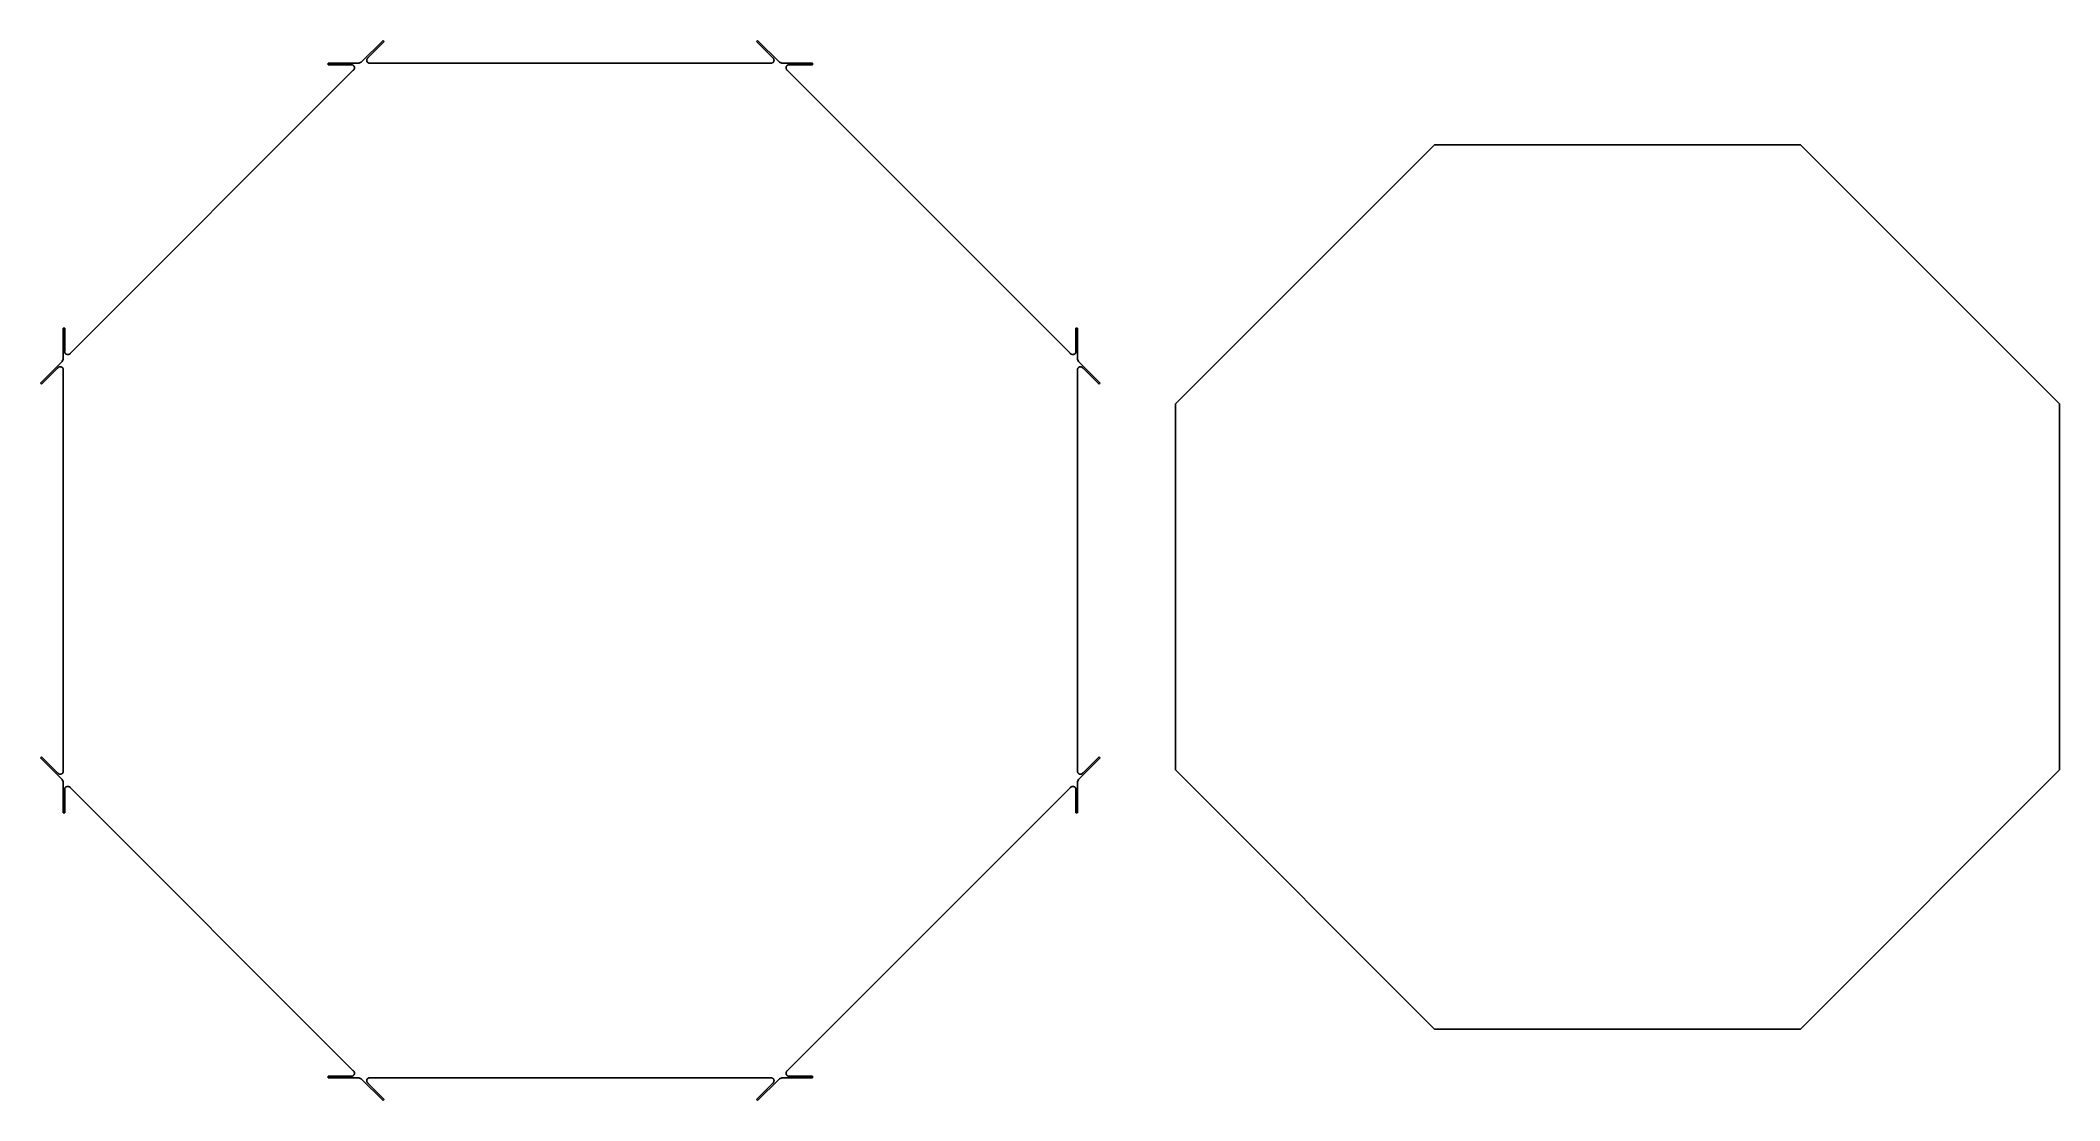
# Model space of a CAD drawing. Header units: millimetres. Extents: x 67 to 190, y 5 to 69.
import ezdxf

# ---------------------------------------------------------------- set-up
doc = ezdxf.new("R2010")
doc.units = ezdxf.units.MM
doc.layers.add('Default', color=18, linetype='Continuous', true_color=0x000000)
doc.layers.add('Layer 01', color=12, linetype='Continuous', true_color=0xc80000)

msp = doc.modelspace()

# ---------------------------------------------------------------- linework, layer by layer
at = {"layer": 'Default'}
for p, q in [((87.59, 69.37, 71.12), (86.25, 68.04, 71.12)), ((86.68, 68.32, 71.12), (87.66, 69.3, 71.12)), ((87.66, 69.3, 71.12), (87.59, 69.37, 71.12)), ((110.47, 69.37, 71.12), (110.4, 69.3, 71.12)), ((110.4, 69.3, 71.12), (111.38, 68.32, 71.12)), ((111.8, 68.04, 71.12), (110.47, 69.37, 71.12)), ((86.11, 67.98, 71.12), (84.23, 67.98, 71.12)), ((84.23, 67.98, 71.12), (84.23, 67.88, 71.12)), ((84.23, 67.88, 71.12), (85.61, 67.88, 71.12)), ((85.61, 67.88, 71.12), (85.62, 67.88, 71.12)), ((85.62, 67.88, 71.12), (85.63, 67.88, 71.12)), ((85.63, 67.88, 71.12), (85.63, 67.88, 71.12)), ((85.63, 67.88, 71.12), (85.64, 67.88, 71.12)), ((85.64, 67.88, 71.12), (85.65, 67.88, 71.12)), ((85.65, 67.88, 71.12), (85.65, 67.88, 71.12)), ((85.65, 67.88, 71.12), (85.66, 67.88, 71.12)), ((85.66, 67.88, 71.12), (85.66, 67.88, 71.12)), ((85.66, 67.88, 71.12), (85.67, 67.88, 71.12)), ((85.67, 67.88, 71.12), (85.68, 67.88, 71.12)), ((85.68, 67.88, 71.12), (85.68, 67.88, 71.12)), ((85.68, 67.88, 71.12), (85.69, 67.88, 71.12)), ((85.69, 67.88, 71.12), (85.7, 67.88, 71.12)), ((85.7, 67.88, 71.12), (85.7, 67.88, 71.12)), ((85.7, 67.88, 71.12), (85.71, 67.88, 71.12)), ((85.71, 67.88, 71.12), (85.72, 67.87, 71.12)), ((85.72, 67.87, 71.12), (85.72, 67.87, 71.12)), ((85.72, 67.87, 71.12), (85.73, 67.87, 71.12)), ((85.73, 67.87, 71.12), (85.73, 67.87, 71.12)), ((85.73, 67.87, 71.12), (85.74, 67.86, 71.12)), ((85.74, 67.86, 71.12), (85.74, 67.86, 71.12)), ((85.74, 67.86, 71.12), (85.75, 67.86, 71.12)), ((85.75, 67.86, 71.12), (85.76, 67.85, 71.12)), ((85.76, 67.85, 71.12), (85.76, 67.85, 71.12)), ((85.76, 67.85, 71.12), (85.77, 67.85, 71.12)), ((85.77, 67.85, 71.12), (85.77, 67.84, 71.12)), ((85.77, 67.84, 71.12), (85.78, 67.84, 71.12)), ((85.78, 67.84, 71.12), (85.78, 67.84, 71.12)), ((86.25, 68.04, 71.12), (86.11, 67.98, 71.12)), ((86.59, 68.2, 71.12), (86.6, 68.21, 71.12)), ((86.59, 68.19, 71.12), (86.59, 68.2, 71.12)), ((86.59, 68.2, 71.12), (86.59, 68.2, 71.12)), ((86.59, 68.18, 71.12), (86.59, 68.19, 71.12)), ((86.59, 68.17, 71.12), (86.59, 68.18, 71.12)), ((86.59, 68.18, 71.12), (86.59, 68.18, 71.12)), ((86.59, 68.16, 71.12), (86.59, 68.17, 71.12)), ((86.59, 68.15, 71.12), (86.59, 68.16, 71.12)), ((86.59, 68.16, 71.12), (86.59, 68.16, 71.12)), ((86.59, 68.14, 71.12), (86.59, 68.15, 71.12)), ((86.59, 68.13, 71.12), (86.59, 68.14, 71.12)), ((86.59, 68.14, 71.12), (86.59, 68.14, 71.12)), ((86.59, 68.12, 71.12), (86.59, 68.13, 71.12)), ((86.6, 68.11, 71.12), (86.59, 68.12, 71.12)), ((86.59, 68.12, 71.12), (86.59, 68.12, 71.12)), ((86.6, 68.23, 71.12), (86.61, 68.24, 71.12)), ((86.6, 68.22, 71.12), (86.6, 68.23, 71.12)), ((86.6, 68.23, 71.12), (86.6, 68.23, 71.12)), ((86.6, 68.21, 71.12), (86.6, 68.22, 71.12)), ((86.6, 68.21, 71.12), (86.6, 68.21, 71.12)), ((86.6, 68.1, 71.12), (86.6, 68.11, 71.12)), ((86.6, 68.11, 71.12), (86.6, 68.11, 71.12)), ((86.6, 68.09, 71.12), (86.6, 68.1, 71.12)), ((86.61, 68.08, 71.12), (86.6, 68.09, 71.12)), ((86.6, 68.09, 71.12), (86.6, 68.09, 71.12)), ((86.61, 68.25, 71.12), (86.62, 68.26, 71.12)), ((86.61, 68.24, 71.12), (86.61, 68.25, 71.12)), ((86.61, 68.24, 71.12), (86.61, 68.24, 71.12)), ((86.61, 68.07, 71.12), (86.61, 68.08, 71.12)), ((86.61, 68.08, 71.12), (86.61, 68.08, 71.12)), ((86.61, 68.06, 71.12), (86.61, 68.07, 71.12)), ((86.62, 68.06, 71.12), (86.61, 68.06, 71.12)), ((86.62, 68.26, 71.12), (86.62, 68.27, 71.12)), ((86.62, 68.27, 71.12), (86.63, 68.27, 71.12)), ((86.62, 68.26, 71.12), (86.62, 68.26, 71.12)), ((86.62, 68.05, 71.12), (86.62, 68.06, 71.12)), ((86.63, 68.05, 71.12), (86.62, 68.05, 71.12)), ((86.63, 68.28, 71.12), (86.64, 68.29, 71.12)), ((86.63, 68.27, 71.12), (86.63, 68.28, 71.12)), ((86.63, 68.28, 71.12), (86.63, 68.28, 71.12)), ((86.63, 68.04, 71.12), (86.63, 68.05, 71.12)), ((86.64, 68.03, 71.12), (86.63, 68.04, 71.12)), ((86.63, 68.04, 71.12), (86.63, 68.04, 71.12)), ((86.64, 68.29, 71.12), (86.65, 68.3, 71.12)), ((86.64, 68.29, 71.12), (86.64, 68.29, 71.12)), ((86.65, 68.02, 71.12), (86.64, 68.03, 71.12)), ((86.64, 68.03, 71.12), (86.64, 68.03, 71.12)), ((86.65, 68.3, 71.12), (86.65, 68.3, 71.12)), ((86.65, 68.3, 71.12), (86.66, 68.3, 71.12)), ((86.66, 68.02, 71.12), (86.65, 68.02, 71.12)), ((86.65, 68.02, 71.12), (86.65, 68.02, 71.12)), ((86.66, 68.3, 71.12), (86.66, 68.31, 71.12)), ((86.66, 68.31, 71.12), (86.67, 68.31, 71.12)), ((86.66, 68.01, 71.12), (86.66, 68.02, 71.12)), ((86.67, 68.01, 71.12), (86.66, 68.01, 71.12)), ((86.67, 68.31, 71.12), (86.67, 68.32, 71.12)), ((86.67, 68.32, 71.12), (86.68, 68.32, 71.12)), ((86.67, 68, 71.12), (86.67, 68.01, 71.12)), ((86.68, 68, 71.12), (86.67, 68, 71.12)), ((86.69, 67.99, 71.12), (86.68, 68, 71.12)), ((86.68, 68, 71.12), (86.68, 68, 71.12)), ((86.7, 67.99, 71.12), (86.69, 67.99, 71.12)), ((86.69, 67.99, 71.12), (86.69, 67.99, 71.12)), ((86.71, 67.99, 71.12), (86.7, 67.99, 71.12)), ((86.71, 67.98, 71.12), (86.71, 67.99, 71.12)), ((86.72, 67.98, 71.12), (86.71, 67.98, 71.12)), ((86.73, 67.98, 71.12), (86.72, 67.98, 71.12)), ((86.72, 67.98, 71.12), (86.72, 67.98, 71.12)), ((86.74, 67.98, 71.12), (86.73, 67.98, 71.12)), ((86.75, 67.97, 71.12), (86.74, 67.98, 71.12)), ((86.74, 67.98, 71.12), (86.74, 67.98, 71.12)), ((86.76, 67.97, 71.12), (86.75, 67.97, 71.12)), ((86.77, 67.97, 71.12), (86.76, 67.97, 71.12)), ((86.76, 67.97, 71.12), (86.76, 67.97, 71.12)), ((86.78, 67.97, 71.12), (86.77, 67.97, 71.12)), ((86.79, 67.97, 71.12), (86.78, 67.97, 71.12)), ((86.78, 67.97, 71.12), (86.78, 67.97, 71.12)), ((86.8, 67.97, 71.12), (86.79, 67.97, 71.12)), ((86.79, 67.97, 71.12), (86.79, 67.97, 71.12)), ((86.81, 67.98, 71.12), (86.8, 67.97, 71.12)), ((86.82, 67.98, 71.12), (86.81, 67.98, 71.12)), ((86.81, 67.98, 71.12), (86.81, 67.98, 71.12)), ((111.23, 67.98, 71.12), (86.82, 67.98, 71.12)), ((111.24, 67.98, 71.12), (111.23, 67.98, 71.12)), ((111.25, 67.98, 71.12), (111.24, 67.98, 71.12)), ((111.25, 67.97, 71.12), (111.25, 67.98, 71.12)), ((111.26, 67.97, 71.12), (111.25, 67.97, 71.12)), ((111.27, 67.97, 71.12), (111.26, 67.97, 71.12)), ((111.28, 67.97, 71.12), (111.27, 67.97, 71.12)), ((111.27, 67.97, 71.12), (111.27, 67.97, 71.12)), ((111.29, 67.97, 71.12), (111.28, 67.97, 71.12)), ((111.3, 67.97, 71.12), (111.29, 67.97, 71.12)), ((111.29, 67.97, 71.12), (111.29, 67.97, 71.12)), ((111.31, 67.97, 71.12), (111.3, 67.97, 71.12)), ((111.32, 67.98, 71.12), (111.31, 67.98, 71.12)), ((111.31, 67.98, 71.12), (111.31, 67.97, 71.12)), ((111.33, 67.98, 71.12), (111.32, 67.98, 71.12)), ((111.32, 67.98, 71.12), (111.32, 67.98, 71.12)), ((111.34, 67.98, 71.12), (111.33, 67.98, 71.12)), ((111.35, 67.99, 71.12), (111.34, 67.98, 71.12)), ((111.34, 67.98, 71.12), (111.34, 67.98, 71.12)), ((111.36, 67.99, 71.12), (111.35, 67.99, 71.12)), ((111.35, 67.99, 71.12), (111.35, 67.99, 71.12)), ((111.37, 67.99, 71.12), (111.36, 67.99, 71.12)), ((111.38, 68, 71.12), (111.37, 68, 71.12)), ((111.37, 68, 71.12), (111.37, 67.99, 71.12)), ((111.38, 68.32, 71.12), (111.38, 68.32, 71.12)), ((111.38, 68.32, 71.12), (111.39, 68.31, 71.12)), ((111.39, 68.01, 71.12), (111.38, 68, 71.12)), ((111.38, 68, 71.12), (111.38, 68, 71.12)), ((111.39, 68.31, 71.12), (111.39, 68.31, 71.12)), ((111.39, 68.31, 71.12), (111.4, 68.3, 71.12)), ((111.4, 68.02, 71.12), (111.39, 68.01, 71.12)), ((111.39, 68.01, 71.12), (111.39, 68.01, 71.12)), ((111.4, 68.3, 71.12), (111.4, 68.3, 71.12)), ((111.4, 68.3, 71.12), (111.41, 68.3, 71.12)), ((111.41, 68.02, 71.12), (111.4, 68.02, 71.12)), ((111.4, 68.02, 71.12), (111.4, 68.02, 71.12)), ((111.41, 68.3, 71.12), (111.41, 68.29, 71.12)), ((111.41, 68.29, 71.12), (111.42, 68.29, 71.12)), ((111.42, 68.03, 71.12), (111.41, 68.03, 71.12)), ((111.41, 68.03, 71.12), (111.41, 68.02, 71.12)), ((111.42, 68.29, 71.12), (111.42, 68.28, 71.12)), ((111.42, 68.28, 71.12), (111.42, 68.28, 71.12)), ((111.42, 68.28, 71.12), (111.43, 68.27, 71.12)), ((111.43, 68.04, 71.12), (111.42, 68.04, 71.12)), ((111.42, 68.04, 71.12), (111.42, 68.03, 71.12)), ((111.43, 68.27, 71.12), (111.43, 68.27, 71.12)), ((111.43, 68.27, 71.12), (111.44, 68.26, 71.12)), ((111.44, 68.06, 71.12), (111.43, 68.05, 71.12)), ((111.43, 68.05, 71.12), (111.43, 68.05, 71.12)), ((111.43, 68.05, 71.12), (111.43, 68.04, 71.12)), ((111.44, 68.26, 71.12), (111.44, 68.26, 71.12)), ((111.44, 68.26, 71.12), (111.44, 68.25, 71.12)), ((111.44, 68.25, 71.12), (111.45, 68.24, 71.12)), ((111.45, 68.08, 71.12), (111.44, 68.07, 71.12)), ((111.44, 68.07, 71.12), (111.44, 68.06, 71.12)), ((111.44, 68.06, 71.12), (111.44, 68.06, 71.12)), ((111.45, 68.24, 71.12), (111.45, 68.24, 71.12)), ((111.45, 68.24, 71.12), (111.45, 68.23, 71.12)), ((111.45, 68.23, 71.12), (111.45, 68.23, 71.12)), ((111.45, 68.23, 71.12), (111.46, 68.22, 71.12)), ((111.46, 68.1, 71.12), (111.45, 68.09, 71.12)), ((111.45, 68.09, 71.12), (111.45, 68.09, 71.12)), ((111.45, 68.09, 71.12), (111.45, 68.08, 71.12)), ((111.45, 68.08, 71.12), (111.45, 68.08, 71.12)), ((111.46, 68.22, 71.12), (111.46, 68.21, 71.12)), ((111.46, 68.21, 71.12), (111.46, 68.21, 71.12)), ((111.46, 68.21, 71.12), (111.46, 68.2, 71.12)), ((111.46, 68.2, 71.12), (111.46, 68.2, 71.12)), ((111.46, 68.2, 71.12), (111.46, 68.19, 71.12)), ((111.46, 68.19, 71.12), (111.46, 68.18, 71.12)), ((111.46, 68.18, 71.12), (111.46, 68.18, 71.12)), ((111.46, 68.18, 71.12), (111.47, 68.17, 71.12)), ((111.47, 68.14, 71.12), (111.46, 68.14, 71.12)), ((111.46, 68.14, 71.12), (111.46, 68.13, 71.12)), ((111.46, 68.13, 71.12), (111.46, 68.12, 71.12)), ((111.46, 68.12, 71.12), (111.46, 68.12, 71.12)), ((111.46, 68.12, 71.12), (111.46, 68.11, 71.12)), ((111.46, 68.11, 71.12), (111.46, 68.11, 71.12)), ((111.46, 68.11, 71.12), (111.46, 68.1, 71.12)), ((111.47, 68.17, 71.12), (111.47, 68.16, 71.12)), ((111.47, 68.16, 71.12), (111.47, 68.16, 71.12)), ((111.47, 68.16, 71.12), (111.47, 68.15, 71.12)), ((111.47, 68.15, 71.12), (111.47, 68.14, 71.12)), ((111.94, 67.98, 71.12), (111.8, 68.04, 71.12)), ((113.83, 67.98, 71.12), (111.94, 67.98, 71.12)), ((112.27, 67.84, 71.12), (112.28, 67.84, 71.12)), ((112.28, 67.84, 71.12), (112.29, 67.85, 71.12)), ((112.28, 67.84, 71.12), (112.28, 67.84, 71.12)), ((112.29, 67.85, 71.12), (112.29, 67.85, 71.12)), ((112.29, 67.85, 71.12), (112.3, 67.85, 71.12)), ((112.3, 67.85, 71.12), (112.3, 67.86, 71.12)), ((112.3, 67.86, 71.12), (112.31, 67.86, 71.12)), ((112.31, 67.86, 71.12), (112.32, 67.86, 71.12)), ((112.32, 67.86, 71.12), (112.32, 67.87, 71.12)), ((112.32, 67.87, 71.12), (112.33, 67.87, 71.12)), ((112.33, 67.87, 71.12), (112.33, 67.87, 71.12)), ((112.33, 67.87, 71.12), (112.34, 67.87, 71.12)), ((112.34, 67.87, 71.12), (112.35, 67.88, 71.12)), ((112.35, 67.88, 71.12), (112.35, 67.88, 71.12)), ((112.35, 67.88, 71.12), (112.36, 67.88, 71.12)), ((112.36, 67.88, 71.12), (112.36, 67.88, 71.12)), ((112.36, 67.88, 71.12), (112.37, 67.88, 71.12)), ((112.37, 67.88, 71.12), (112.38, 67.88, 71.12)), ((112.38, 67.88, 71.12), (112.38, 67.88, 71.12)), ((112.38, 67.88, 71.12), (112.39, 67.88, 71.12)), ((112.39, 67.88, 71.12), (112.4, 67.88, 71.12)), ((112.4, 67.88, 71.12), (112.4, 67.88, 71.12)), ((112.4, 67.88, 71.12), (112.41, 67.88, 71.12)), ((112.41, 67.88, 71.12), (112.42, 67.88, 71.12)), ((112.42, 67.88, 71.12), (112.42, 67.88, 71.12)), ((112.42, 67.88, 71.12), (112.43, 67.88, 71.12)), ((112.43, 67.88, 71.12), (112.44, 67.88, 71.12)), ((112.44, 67.88, 71.12), (112.44, 67.88, 71.12)), ((112.44, 67.88, 71.12), (113.83, 67.88, 71.12)), ((113.83, 67.88, 71.12), (113.83, 67.98, 71.12)), ((85.75, 67.54, 71.12), (68.49, 50.27, 71.12)), ((85.76, 67.54, 71.12), (85.75, 67.54, 71.12)), ((85.77, 67.54, 71.12), (85.76, 67.54, 71.12)), ((85.78, 67.55, 71.12), (85.77, 67.55, 71.12)), ((85.77, 67.55, 71.12), (85.77, 67.54, 71.12)), ((85.78, 67.84, 71.12), (85.79, 67.83, 71.12)), ((85.79, 67.56, 71.12), (85.78, 67.56, 71.12)), ((85.78, 67.56, 71.12), (85.78, 67.55, 71.12)), ((85.79, 67.83, 71.12), (85.79, 67.83, 71.12)), ((85.79, 67.83, 71.12), (85.8, 67.82, 71.12)), ((85.8, 67.57, 71.12), (85.79, 67.57, 71.12)), ((85.79, 67.57, 71.12), (85.79, 67.56, 71.12)), ((85.79, 67.56, 71.12), (85.79, 67.56, 71.12)), ((85.8, 67.82, 71.12), (85.8, 67.82, 71.12)), ((85.8, 67.82, 71.12), (85.8, 67.81, 71.12)), ((85.8, 67.81, 71.12), (85.81, 67.81, 71.12)), ((85.81, 67.58, 71.12), (85.8, 67.58, 71.12)), ((85.8, 67.58, 71.12), (85.8, 67.57, 71.12)), ((85.81, 67.81, 71.12), (85.81, 67.8, 71.12)), ((85.81, 67.8, 71.12), (85.82, 67.8, 71.12)), ((85.82, 67.6, 71.12), (85.81, 67.59, 71.12)), ((85.81, 67.59, 71.12), (85.81, 67.59, 71.12)), ((85.81, 67.59, 71.12), (85.81, 67.58, 71.12)), ((85.82, 67.8, 71.12), (85.82, 67.79, 71.12)), ((85.82, 67.79, 71.12), (85.82, 67.78, 71.12)), ((85.82, 67.78, 71.12), (85.82, 67.78, 71.12)), ((85.82, 67.78, 71.12), (85.83, 67.77, 71.12)), ((85.83, 67.62, 71.12), (85.82, 67.61, 71.12)), ((85.82, 67.61, 71.12), (85.82, 67.61, 71.12)), ((85.82, 67.61, 71.12), (85.82, 67.6, 71.12)), ((85.83, 67.77, 71.12), (85.83, 67.77, 71.12)), ((85.83, 67.77, 71.12), (85.83, 67.76, 71.12)), ((85.83, 67.76, 71.12), (85.83, 67.76, 71.12)), ((85.83, 67.76, 71.12), (85.84, 67.75, 71.12)), ((85.84, 67.64, 71.12), (85.83, 67.63, 71.12)), ((85.83, 67.63, 71.12), (85.83, 67.63, 71.12)), ((85.83, 67.63, 71.12), (85.83, 67.62, 71.12)), ((85.83, 67.62, 71.12), (85.83, 67.62, 71.12)), ((85.84, 67.75, 71.12), (85.84, 67.74, 71.12)), ((85.84, 67.74, 71.12), (85.84, 67.74, 71.12)), ((85.84, 67.74, 71.12), (85.84, 67.73, 71.12)), ((85.84, 67.73, 71.12), (85.84, 67.72, 71.12)), ((85.84, 67.72, 71.12), (85.84, 67.72, 71.12)), ((85.84, 67.72, 71.12), (85.84, 67.71, 71.12)), ((85.84, 67.71, 71.12), (85.84, 67.7, 71.12)), ((85.84, 67.7, 71.12), (85.84, 67.7, 71.12)), ((85.84, 67.7, 71.12), (85.84, 67.69, 71.12)), ((85.84, 67.69, 71.12), (85.84, 67.69, 71.12)), ((85.84, 67.69, 71.12), (85.84, 67.68, 71.12)), ((85.84, 67.68, 71.12), (85.84, 67.67, 71.12)), ((85.84, 67.67, 71.12), (85.84, 67.67, 71.12)), ((85.84, 67.67, 71.12), (85.84, 67.66, 71.12)), ((85.84, 67.66, 71.12), (85.84, 67.65, 71.12)), ((85.84, 67.65, 71.12), (85.84, 67.65, 71.12)), ((85.84, 67.65, 71.12), (85.84, 67.64, 71.12)), ((112.21, 67.73, 71.12), (112.22, 67.74, 71.12)), ((112.21, 67.72, 71.12), (112.21, 67.73, 71.12)), ((112.21, 67.71, 71.12), (112.21, 67.72, 71.12)), ((112.21, 67.72, 71.12), (112.21, 67.72, 71.12)), ((112.21, 67.7, 71.12), (112.21, 67.71, 71.12)), ((112.21, 67.69, 71.12), (112.21, 67.7, 71.12)), ((112.21, 67.7, 71.12), (112.21, 67.7, 71.12)), ((112.21, 67.68, 71.12), (112.21, 67.69, 71.12)), ((112.21, 67.69, 71.12), (112.21, 67.69, 71.12)), ((112.21, 67.67, 71.12), (112.21, 67.68, 71.12)), ((112.21, 67.66, 71.12), (112.21, 67.67, 71.12)), ((112.21, 67.67, 71.12), (112.21, 67.67, 71.12)), ((112.22, 67.65, 71.12), (112.21, 67.66, 71.12)), ((112.22, 67.76, 71.12), (112.22, 67.77, 71.12)), ((112.22, 67.77, 71.12), (112.23, 67.77, 71.12)), ((112.22, 67.75, 71.12), (112.22, 67.76, 71.12)), ((112.22, 67.76, 71.12), (112.22, 67.76, 71.12)), ((112.22, 67.74, 71.12), (112.22, 67.75, 71.12)), ((112.22, 67.74, 71.12), (112.22, 67.74, 71.12)), ((112.22, 67.64, 71.12), (112.22, 67.65, 71.12)), ((112.22, 67.65, 71.12), (112.22, 67.65, 71.12)), ((112.22, 67.63, 71.12), (112.22, 67.64, 71.12)), ((112.23, 67.62, 71.12), (112.22, 67.63, 71.12)), ((112.22, 67.63, 71.12), (112.22, 67.63, 71.12)), ((112.23, 67.78, 71.12), (112.24, 67.79, 71.12)), ((112.23, 67.77, 71.12), (112.23, 67.78, 71.12)), ((112.23, 67.78, 71.12), (112.23, 67.78, 71.12)), ((112.23, 67.61, 71.12), (112.23, 67.62, 71.12)), ((112.23, 67.62, 71.12), (112.23, 67.62, 71.12)), ((112.24, 67.6, 71.12), (112.23, 67.61, 71.12)), ((112.23, 67.61, 71.12), (112.23, 67.61, 71.12)), ((112.24, 67.8, 71.12), (112.25, 67.81, 71.12)), ((112.24, 67.79, 71.12), (112.24, 67.8, 71.12)), ((112.24, 67.8, 71.12), (112.24, 67.8, 71.12)), ((112.24, 67.59, 71.12), (112.24, 67.6, 71.12)), ((112.25, 67.58, 71.12), (112.24, 67.59, 71.12)), ((112.24, 67.59, 71.12), (112.24, 67.59, 71.12)), ((112.25, 67.81, 71.12), (112.25, 67.82, 71.12)), ((112.25, 67.82, 71.12), (112.26, 67.82, 71.12)), ((112.25, 67.81, 71.12), (112.25, 67.81, 71.12)), ((112.26, 67.57, 71.12), (112.25, 67.58, 71.12)), ((112.25, 67.58, 71.12), (112.25, 67.58, 71.12)), ((112.26, 67.82, 71.12), (112.26, 67.83, 71.12)), ((112.26, 67.83, 71.12), (112.27, 67.83, 71.12)), ((112.26, 67.56, 71.12), (112.26, 67.57, 71.12)), ((112.26, 67.57, 71.12), (112.26, 67.57, 71.12)), ((112.27, 67.56, 71.12), (112.26, 67.56, 71.12)), ((112.27, 67.83, 71.12), (112.27, 67.84, 71.12)), ((112.28, 67.55, 71.12), (112.27, 67.56, 71.12)), ((112.27, 67.56, 71.12), (112.27, 67.56, 71.12)), ((112.29, 67.54, 71.12), (112.28, 67.55, 71.12)), ((112.28, 67.55, 71.12), (112.28, 67.55, 71.12)), ((112.3, 67.54, 71.12), (112.29, 67.54, 71.12)), ((112.29, 67.54, 71.12), (112.29, 67.54, 71.12)), ((129.56, 50.27, 71.12), (112.3, 67.54, 71.12)), ((68.15, 51.8, 71.12), (68.05, 51.8, 71.12)), ((68.05, 51.8, 71.12), (68.05, 49.91, 71.12)), ((68.15, 50.41, 71.12), (68.15, 51.8, 71.12)), ((130.01, 51.8, 71.12), (129.91, 51.8, 71.12)), ((129.91, 51.8, 71.12), (129.91, 50.41, 71.12)), ((130.01, 49.91, 71.12), (130.01, 51.8, 71.12)), ((67.99, 49.77, 71.12), (66.66, 48.44, 71.12)), ((66.73, 48.37, 71.12), (67.71, 49.35, 71.12)), ((67.71, 49.35, 71.12), (67.72, 49.36, 71.12)), ((67.71, 49.35, 71.12), (67.71, 49.35, 71.12)), ((67.72, 49.36, 71.12), (67.72, 49.37, 71.12)), ((67.72, 49.37, 71.12), (67.73, 49.37, 71.12)), ((67.72, 49.36, 71.12), (67.72, 49.36, 71.12)), ((67.73, 49.37, 71.12), (67.73, 49.38, 71.12)), ((67.73, 49.38, 71.12), (67.74, 49.38, 71.12)), ((67.74, 49.38, 71.12), (67.74, 49.39, 71.12)), ((67.74, 49.39, 71.12), (67.75, 49.39, 71.12)), ((67.75, 49.39, 71.12), (67.75, 49.4, 71.12)), ((67.75, 49.4, 71.12), (67.76, 49.4, 71.12)), ((67.76, 49.4, 71.12), (67.77, 49.41, 71.12)), ((67.76, 49.4, 71.12), (67.76, 49.4, 71.12)), ((67.77, 49.41, 71.12), (67.77, 49.41, 71.12)), ((67.77, 49.41, 71.12), (67.78, 49.41, 71.12)), ((67.78, 49.41, 71.12), (67.78, 49.42, 71.12)), ((67.78, 49.42, 71.12), (67.79, 49.42, 71.12)), ((67.79, 49.42, 71.12), (67.8, 49.43, 71.12)), ((67.79, 49.42, 71.12), (67.79, 49.42, 71.12)), ((67.8, 49.43, 71.12), (67.81, 49.43, 71.12)), ((67.81, 49.43, 71.12), (67.81, 49.43, 71.12)), ((67.81, 49.43, 71.12), (67.82, 49.43, 71.12)), ((67.82, 49.43, 71.12), (67.83, 49.43, 71.12)), ((67.83, 49.43, 71.12), (67.84, 49.44, 71.12)), ((67.83, 49.43, 71.12), (67.83, 49.43, 71.12)), ((67.84, 49.44, 71.12), (67.84, 49.44, 71.12)), ((67.84, 49.44, 71.12), (67.85, 49.44, 71.12)), ((67.85, 49.44, 71.12), (67.86, 49.44, 71.12)), ((67.86, 49.44, 71.12), (67.86, 49.44, 71.12)), ((67.86, 49.44, 71.12), (67.87, 49.44, 71.12)), ((67.87, 49.44, 71.12), (67.88, 49.44, 71.12)), ((67.88, 49.44, 71.12), (67.88, 49.44, 71.12)), ((67.88, 49.44, 71.12), (67.89, 49.44, 71.12)), ((67.89, 49.44, 71.12), (67.9, 49.44, 71.12)), ((67.9, 49.44, 71.12), (67.9, 49.44, 71.12)), ((67.9, 49.44, 71.12), (67.91, 49.43, 71.12)), ((67.91, 49.43, 71.12), (67.92, 49.43, 71.12)), ((67.92, 49.43, 71.12), (67.92, 49.43, 71.12)), ((67.92, 49.43, 71.12), (67.93, 49.43, 71.12)), ((67.93, 49.43, 71.12), (67.93, 49.43, 71.12)), ((67.93, 49.43, 71.12), (67.94, 49.42, 71.12)), ((67.94, 49.42, 71.12), (67.95, 49.42, 71.12)), ((67.95, 49.42, 71.12), (67.95, 49.42, 71.12)), ((67.95, 49.42, 71.12), (67.96, 49.42, 71.12)), ((67.96, 49.42, 71.12), (67.96, 49.41, 71.12)), ((67.96, 49.41, 71.12), (67.97, 49.41, 71.12)), ((67.97, 49.41, 71.12), (67.97, 49.41, 71.12)), ((67.97, 49.41, 71.12), (67.98, 49.4, 71.12)), ((67.98, 49.4, 71.12), (67.98, 49.4, 71.12)), ((67.98, 49.4, 71.12), (67.99, 49.39, 71.12)), ((68.05, 49.91, 71.12), (67.99, 49.77, 71.12)), ((67.99, 49.39, 71.12), (67.99, 49.39, 71.12)), ((67.99, 49.39, 71.12), (68, 49.39, 71.12)), ((68, 49.39, 71.12), (68, 49.38, 71.12)), ((68, 49.38, 71.12), (68.01, 49.38, 71.12)), ((68.01, 49.38, 71.12), (68.01, 49.37, 71.12)), ((68.01, 49.37, 71.12), (68.02, 49.37, 71.12)), ((68.02, 49.37, 71.12), (68.02, 49.36, 71.12)), ((68.02, 49.36, 71.12), (68.02, 49.36, 71.12)), ((68.02, 49.36, 71.12), (68.03, 49.35, 71.12)), ((68.03, 49.35, 71.12), (68.03, 49.34, 71.12)), ((68.03, 49.34, 71.12), (68.03, 49.34, 71.12)), ((68.03, 49.34, 71.12), (68.04, 49.33, 71.12)), ((68.14, 50.38, 71.12), (68.15, 50.39, 71.12)), ((68.14, 50.37, 71.12), (68.14, 50.38, 71.12)), ((68.14, 50.38, 71.12), (68.14, 50.38, 71.12)), ((68.14, 50.36, 71.12), (68.14, 50.37, 71.12)), ((68.14, 50.36, 71.12), (68.14, 50.36, 71.12)), ((68.15, 50.4, 71.12), (68.15, 50.41, 71.12)), ((68.15, 50.41, 71.12), (68.15, 50.41, 71.12)), ((68.15, 50.39, 71.12), (68.15, 50.4, 71.12)), ((68.15, 50.4, 71.12), (68.15, 50.4, 71.12)), ((68.15, 50.35, 71.12), (68.14, 50.36, 71.12)), ((68.15, 50.34, 71.12), (68.15, 50.35, 71.12)), ((68.15, 50.33, 71.12), (68.15, 50.34, 71.12)), ((68.15, 50.34, 71.12), (68.15, 50.34, 71.12)), ((68.15, 50.32, 71.12), (68.15, 50.33, 71.12)), ((68.15, 50.31, 71.12), (68.15, 50.32, 71.12)), ((68.15, 50.32, 71.12), (68.15, 50.32, 71.12)), ((68.16, 50.31, 71.12), (68.15, 50.31, 71.12)), ((68.16, 50.3, 71.12), (68.16, 50.31, 71.12)), ((68.16, 50.29, 71.12), (68.16, 50.3, 71.12)), ((68.17, 50.28, 71.12), (68.16, 50.29, 71.12)), ((68.16, 50.29, 71.12), (68.16, 50.29, 71.12)), ((68.17, 50.27, 71.12), (68.17, 50.28, 71.12)), ((68.17, 50.28, 71.12), (68.17, 50.28, 71.12)), ((68.18, 50.27, 71.12), (68.17, 50.27, 71.12)), ((68.18, 50.26, 71.12), (68.18, 50.27, 71.12)), ((68.19, 50.25, 71.12), (68.18, 50.26, 71.12)), ((68.18, 50.26, 71.12), (68.18, 50.26, 71.12)), ((68.2, 50.24, 71.12), (68.19, 50.25, 71.12)), ((68.19, 50.25, 71.12), (68.19, 50.25, 71.12)), ((68.21, 50.23, 71.12), (68.2, 50.24, 71.12)), ((68.2, 50.24, 71.12), (68.2, 50.24, 71.12)), ((68.22, 50.22, 71.12), (68.21, 50.23, 71.12)), ((68.21, 50.23, 71.12), (68.21, 50.23, 71.12)), ((68.23, 50.22, 71.12), (68.22, 50.22, 71.12)), ((68.22, 50.22, 71.12), (68.22, 50.22, 71.12)), ((68.23, 50.21, 71.12), (68.23, 50.22, 71.12)), ((68.24, 50.21, 71.12), (68.23, 50.21, 71.12)), ((68.25, 50.2, 71.12), (68.24, 50.21, 71.12)), ((68.24, 50.21, 71.12), (68.24, 50.21, 71.12)), ((68.26, 50.2, 71.12), (68.25, 50.2, 71.12)), ((68.25, 50.2, 71.12), (68.25, 50.2, 71.12)), ((68.27, 50.19, 71.12), (68.26, 50.2, 71.12)), ((68.28, 50.19, 71.12), (68.27, 50.19, 71.12)), ((68.27, 50.19, 71.12), (68.27, 50.19, 71.12)), ((68.29, 50.19, 71.12), (68.28, 50.19, 71.12)), ((68.28, 50.19, 71.12), (68.28, 50.19, 71.12)), ((68.3, 50.19, 71.12), (68.29, 50.19, 71.12)), ((68.31, 50.18, 71.12), (68.3, 50.19, 71.12)), ((68.3, 50.19, 71.12), (68.3, 50.19, 71.12)), ((68.32, 50.18, 71.12), (68.31, 50.18, 71.12)), ((68.33, 50.18, 71.12), (68.32, 50.18, 71.12)), ((68.32, 50.18, 71.12), (68.32, 50.18, 71.12)), ((68.34, 50.18, 71.12), (68.33, 50.18, 71.12)), ((68.35, 50.18, 71.12), (68.34, 50.18, 71.12)), ((68.34, 50.18, 71.12), (68.34, 50.18, 71.12)), ((68.36, 50.19, 71.12), (68.35, 50.18, 71.12)), ((68.35, 50.18, 71.12), (68.35, 50.18, 71.12)), ((68.37, 50.19, 71.12), (68.36, 50.19, 71.12)), ((68.38, 50.19, 71.12), (68.37, 50.19, 71.12)), ((68.37, 50.19, 71.12), (68.37, 50.19, 71.12)), ((68.39, 50.19, 71.12), (68.38, 50.19, 71.12)), ((68.4, 50.2, 71.12), (68.39, 50.19, 71.12)), ((68.39, 50.19, 71.12), (68.39, 50.19, 71.12)), ((68.41, 50.2, 71.12), (68.4, 50.2, 71.12)), ((68.4, 50.2, 71.12), (68.4, 50.2, 71.12)), ((68.42, 50.2, 71.12), (68.41, 50.2, 71.12)), ((68.43, 50.21, 71.12), (68.42, 50.21, 71.12)), ((68.42, 50.21, 71.12), (68.42, 50.2, 71.12)), ((68.44, 50.22, 71.12), (68.43, 50.21, 71.12)), ((68.43, 50.21, 71.12), (68.43, 50.21, 71.12)), ((68.45, 50.22, 71.12), (68.44, 50.22, 71.12)), ((68.44, 50.22, 71.12), (68.44, 50.22, 71.12)), ((68.46, 50.23, 71.12), (68.45, 50.23, 71.12)), ((68.45, 50.23, 71.12), (68.45, 50.22, 71.12)), ((68.47, 50.24, 71.12), (68.46, 50.24, 71.12)), ((68.46, 50.24, 71.12), (68.46, 50.23, 71.12)), ((68.48, 50.25, 71.12), (68.47, 50.25, 71.12)), ((68.47, 50.25, 71.12), (68.47, 50.24, 71.12)), ((68.49, 50.27, 71.12), (68.48, 50.26, 71.12)), ((68.48, 50.26, 71.12), (68.48, 50.26, 71.12)), ((68.48, 50.26, 71.12), (68.48, 50.25, 71.12)), ((68.49, 50.27, 71.12), (68.49, 50.27, 71.12)), ((129.57, 50.27, 71.12), (129.56, 50.27, 71.12)), ((129.57, 50.26, 71.12), (129.57, 50.27, 71.12)), ((129.58, 50.25, 71.12), (129.57, 50.26, 71.12)), ((129.57, 50.26, 71.12), (129.57, 50.26, 71.12)), ((129.59, 50.24, 71.12), (129.58, 50.25, 71.12)), ((129.58, 50.25, 71.12), (129.58, 50.25, 71.12)), ((129.6, 50.23, 71.12), (129.59, 50.24, 71.12)), ((129.59, 50.24, 71.12), (129.59, 50.24, 71.12)), ((129.61, 50.22, 71.12), (129.6, 50.23, 71.12)), ((129.6, 50.23, 71.12), (129.6, 50.23, 71.12)), ((129.62, 50.22, 71.12), (129.61, 50.22, 71.12)), ((129.61, 50.22, 71.12), (129.61, 50.22, 71.12)), ((129.62, 50.21, 71.12), (129.62, 50.22, 71.12)), ((129.63, 50.21, 71.12), (129.62, 50.21, 71.12)), ((129.64, 50.2, 71.12), (129.63, 50.21, 71.12)), ((129.63, 50.21, 71.12), (129.63, 50.21, 71.12)), ((129.65, 50.2, 71.12), (129.64, 50.2, 71.12)), ((129.64, 50.2, 71.12), (129.64, 50.2, 71.12)), ((129.66, 50.2, 71.12), (129.65, 50.2, 71.12)), ((129.66, 50.19, 71.12), (129.66, 50.2, 71.12)), ((129.67, 50.19, 71.12), (129.66, 50.19, 71.12)), ((129.68, 50.19, 71.12), (129.67, 50.19, 71.12)), ((129.67, 50.19, 71.12), (129.67, 50.19, 71.12)), ((129.69, 50.19, 71.12), (129.68, 50.19, 71.12)), ((129.7, 50.18, 71.12), (129.69, 50.19, 71.12)), ((129.69, 50.19, 71.12), (129.69, 50.19, 71.12)), ((129.71, 50.18, 71.12), (129.7, 50.18, 71.12)), ((129.72, 50.18, 71.12), (129.71, 50.18, 71.12)), ((129.71, 50.18, 71.12), (129.71, 50.18, 71.12)), ((129.73, 50.18, 71.12), (129.72, 50.18, 71.12)), ((129.74, 50.18, 71.12), (129.73, 50.18, 71.12)), ((129.73, 50.18, 71.12), (129.73, 50.18, 71.12)), ((129.75, 50.18, 71.12), (129.74, 50.18, 71.12)), ((129.76, 50.19, 71.12), (129.75, 50.19, 71.12)), ((129.75, 50.19, 71.12), (129.75, 50.18, 71.12)), ((129.77, 50.19, 71.12), (129.76, 50.19, 71.12)), ((129.76, 50.19, 71.12), (129.76, 50.19, 71.12)), ((129.78, 50.19, 71.12), (129.77, 50.19, 71.12)), ((129.79, 50.19, 71.12), (129.78, 50.19, 71.12)), ((129.78, 50.19, 71.12), (129.78, 50.19, 71.12)), ((129.8, 50.2, 71.12), (129.79, 50.2, 71.12)), ((129.79, 50.2, 71.12), (129.79, 50.19, 71.12)), ((129.81, 50.2, 71.12), (129.8, 50.2, 71.12)), ((129.82, 50.21, 71.12), (129.81, 50.21, 71.12)), ((129.81, 50.21, 71.12), (129.81, 50.2, 71.12)), ((129.83, 50.22, 71.12), (129.82, 50.21, 71.12)), ((129.82, 50.21, 71.12), (129.82, 50.21, 71.12)), ((129.84, 50.22, 71.12), (129.83, 50.22, 71.12)), ((129.83, 50.22, 71.12), (129.83, 50.22, 71.12)), ((129.85, 50.23, 71.12), (129.84, 50.23, 71.12)), ((129.84, 50.23, 71.12), (129.84, 50.22, 71.12)), ((129.86, 50.24, 71.12), (129.85, 50.24, 71.12)), ((129.85, 50.24, 71.12), (129.85, 50.23, 71.12)), ((129.87, 50.25, 71.12), (129.86, 50.25, 71.12)), ((129.86, 50.25, 71.12), (129.86, 50.24, 71.12)), ((129.88, 50.26, 71.12), (129.87, 50.26, 71.12)), ((129.87, 50.26, 71.12), (129.87, 50.25, 71.12)), ((129.89, 50.28, 71.12), (129.88, 50.27, 71.12)), ((129.88, 50.27, 71.12), (129.88, 50.27, 71.12)), ((129.88, 50.27, 71.12), (129.88, 50.26, 71.12)), ((129.9, 50.3, 71.12), (129.89, 50.29, 71.12)), ((129.89, 50.29, 71.12), (129.89, 50.29, 71.12)), ((129.89, 50.29, 71.12), (129.89, 50.28, 71.12)), ((129.89, 50.28, 71.12), (129.89, 50.28, 71.12)), ((129.91, 50.33, 71.12), (129.9, 50.32, 71.12)), ((129.9, 50.32, 71.12), (129.9, 50.32, 71.12)), ((129.9, 50.32, 71.12), (129.9, 50.31, 71.12)), ((129.9, 50.31, 71.12), (129.9, 50.31, 71.12)), ((129.9, 50.31, 71.12), (129.9, 50.3, 71.12)), ((129.91, 50.41, 71.12), (129.91, 50.41, 71.12)), ((129.91, 50.41, 71.12), (129.91, 50.4, 71.12)), ((129.91, 50.4, 71.12), (129.91, 50.4, 71.12)), ((129.91, 50.4, 71.12), (129.91, 50.39, 71.12)), ((129.91, 50.39, 71.12), (129.91, 50.38, 71.12)), ((129.91, 50.38, 71.12), (129.91, 50.38, 71.12)), ((129.91, 50.38, 71.12), (129.91, 50.37, 71.12)), ((129.91, 50.37, 71.12), (129.91, 50.36, 71.12)), ((129.91, 50.36, 71.12), (129.91, 50.36, 71.12)), ((129.91, 50.36, 71.12), (129.91, 50.35, 71.12)), ((129.91, 50.35, 71.12), (129.91, 50.34, 71.12)), ((129.91, 50.34, 71.12), (129.91, 50.34, 71.12)), ((129.91, 50.34, 71.12), (129.91, 50.33, 71.12)), ((130.06, 49.77, 71.12), (130.01, 49.91, 71.12)), ((130.02, 49.34, 71.12), (130.03, 49.35, 71.12)), ((130.02, 49.33, 71.12), (130.02, 49.34, 71.12)), ((130.02, 49.34, 71.12), (130.02, 49.34, 71.12)), ((130.03, 49.35, 71.12), (130.03, 49.36, 71.12)), ((130.03, 49.36, 71.12), (130.04, 49.36, 71.12)), ((130.04, 49.37, 71.12), (130.05, 49.38, 71.12)), ((130.04, 49.36, 71.12), (130.04, 49.37, 71.12)), ((130.04, 49.37, 71.12), (130.04, 49.37, 71.12)), ((130.05, 49.38, 71.12), (130.06, 49.39, 71.12)), ((130.05, 49.38, 71.12), (130.05, 49.38, 71.12)), ((131.4, 48.44, 71.12), (130.06, 49.77, 71.12)), ((130.06, 49.39, 71.12), (130.06, 49.39, 71.12)), ((130.06, 49.39, 71.12), (130.07, 49.39, 71.12)), ((130.07, 49.39, 71.12), (130.07, 49.4, 71.12)), ((130.07, 49.4, 71.12), (130.08, 49.4, 71.12)), ((130.08, 49.4, 71.12), (130.08, 49.41, 71.12)), ((130.08, 49.41, 71.12), (130.09, 49.41, 71.12)), ((130.09, 49.41, 71.12), (130.1, 49.42, 71.12)), ((130.09, 49.41, 71.12), (130.09, 49.41, 71.12)), ((130.1, 49.42, 71.12), (130.1, 49.42, 71.12)), ((130.1, 49.42, 71.12), (130.11, 49.42, 71.12)), ((130.11, 49.42, 71.12), (130.12, 49.42, 71.12)), ((130.12, 49.42, 71.12), (130.12, 49.43, 71.12)), ((130.12, 49.43, 71.12), (130.13, 49.43, 71.12)), ((130.13, 49.43, 71.12), (130.13, 49.43, 71.12)), ((130.13, 49.43, 71.12), (130.14, 49.43, 71.12)), ((130.14, 49.43, 71.12), (130.15, 49.43, 71.12)), ((130.15, 49.43, 71.12), (130.15, 49.44, 71.12)), ((130.15, 49.44, 71.12), (130.16, 49.44, 71.12)), ((130.16, 49.44, 71.12), (130.17, 49.44, 71.12)), ((130.17, 49.44, 71.12), (130.17, 49.44, 71.12)), ((130.17, 49.44, 71.12), (130.18, 49.44, 71.12)), ((130.18, 49.44, 71.12), (130.18, 49.44, 71.12)), ((130.18, 49.44, 71.12), (130.19, 49.44, 71.12)), ((130.19, 49.44, 71.12), (130.2, 49.44, 71.12)), ((130.2, 49.44, 71.12), (130.2, 49.44, 71.12)), ((130.2, 49.44, 71.12), (130.21, 49.44, 71.12)), ((130.21, 49.44, 71.12), (130.22, 49.44, 71.12)), ((130.22, 49.44, 71.12), (130.22, 49.43, 71.12)), ((130.22, 49.43, 71.12), (130.23, 49.43, 71.12)), ((130.23, 49.43, 71.12), (130.24, 49.43, 71.12)), ((130.24, 49.43, 71.12), (130.24, 49.43, 71.12)), ((130.24, 49.43, 71.12), (130.25, 49.43, 71.12)), ((130.25, 49.43, 71.12), (130.25, 49.43, 71.12)), ((130.25, 49.43, 71.12), (130.26, 49.42, 71.12)), ((130.26, 49.42, 71.12), (130.27, 49.42, 71.12)), ((130.27, 49.42, 71.12), (130.27, 49.42, 71.12)), ((130.27, 49.42, 71.12), (130.28, 49.41, 71.12)), ((130.28, 49.41, 71.12), (130.28, 49.41, 71.12)), ((130.28, 49.41, 71.12), (130.29, 49.41, 71.12)), ((130.29, 49.41, 71.12), (130.29, 49.4, 71.12)), ((130.29, 49.4, 71.12), (130.3, 49.4, 71.12)), ((130.3, 49.4, 71.12), (130.3, 49.4, 71.12)), ((130.3, 49.4, 71.12), (130.31, 49.39, 71.12)), ((130.31, 49.39, 71.12), (130.31, 49.39, 71.12)), ((130.31, 49.39, 71.12), (130.32, 49.38, 71.12)), ((130.32, 49.38, 71.12), (130.32, 49.38, 71.12)), ((130.32, 49.38, 71.12), (130.33, 49.37, 71.12)), ((130.33, 49.37, 71.12), (130.33, 49.37, 71.12)), ((130.33, 49.37, 71.12), (130.34, 49.36, 71.12)), ((130.34, 49.36, 71.12), (130.34, 49.36, 71.12)), ((130.34, 49.36, 71.12), (130.34, 49.35, 71.12)), ((130.34, 49.35, 71.12), (130.35, 49.35, 71.12)), ((130.35, 49.35, 71.12), (131.33, 48.37, 71.12)), ((66.66, 48.44, 71.12), (66.73, 48.37, 71.12)), ((68.04, 49.33, 71.12), (68.04, 49.33, 71.12)), ((68.04, 49.33, 71.12), (68.04, 49.32, 71.12)), ((68.04, 49.32, 71.12), (68.04, 49.32, 71.12)), ((68.04, 49.32, 71.12), (68.05, 49.31, 71.12)), ((68.05, 49.31, 71.12), (68.05, 49.3, 71.12)), ((68.05, 49.3, 71.12), (68.05, 49.3, 71.12)), ((68.05, 49.3, 71.12), (68.05, 49.29, 71.12)), ((68.05, 49.29, 71.12), (68.05, 49.28, 71.12)), ((68.05, 49.28, 71.12), (68.05, 49.28, 71.12)), ((68.05, 49.28, 71.12), (68.05, 49.27, 71.12)), ((68.05, 49.27, 71.12), (68.05, 49.26, 71.12)), ((68.05, 49.26, 71.12), (68.05, 49.26, 71.12)), ((68.05, 49.26, 71.12), (68.05, 49.25, 71.12)), ((68.05, 49.25, 71.12), (68.05, 49.25, 71.12)), ((68.05, 49.25, 71.12), (68.05, 49.24, 71.12)), ((68.05, 49.24, 71.12), (68.05, 49.23, 71.12)), ((68.05, 49.23, 71.12), (68.05, 49.23, 71.12)), ((68.05, 49.23, 71.12), (68.05, 49.22, 71.12)), ((68.05, 49.22, 71.12), (68.05, 49.21, 71.12)), ((68.05, 49.21, 71.12), (68.05, 49.21, 71.12)), ((68.05, 49.21, 71.12), (68.05, 24.79, 71.12)), ((130, 49.29, 71.12), (130.01, 49.3, 71.12)), ((130, 49.28, 71.12), (130, 49.29, 71.12)), ((130, 49.27, 71.12), (130, 49.28, 71.12)), ((130, 49.28, 71.12), (130, 49.28, 71.12)), ((130, 49.26, 71.12), (130, 49.27, 71.12)), ((130, 49.25, 71.12), (130, 49.26, 71.12)), ((130, 49.26, 71.12), (130, 49.26, 71.12)), ((130, 49.24, 71.12), (130, 49.25, 71.12)), ((130, 49.25, 71.12), (130, 49.25, 71.12)), ((130, 49.23, 71.12), (130, 49.24, 71.12)), ((130, 49.22, 71.12), (130, 49.23, 71.12)), ((130, 49.23, 71.12), (130, 49.23, 71.12)), ((130, 49.21, 71.12), (130, 49.22, 71.12)), ((130.01, 49.21, 71.12), (130, 49.21, 71.12)), ((130.01, 49.32, 71.12), (130.02, 49.33, 71.12)), ((130.01, 49.31, 71.12), (130.01, 49.32, 71.12)), ((130.01, 49.32, 71.12), (130.01, 49.32, 71.12)), ((130.01, 49.3, 71.12), (130.01, 49.31, 71.12)), ((130.01, 49.3, 71.12), (130.01, 49.3, 71.12)), ((130.01, 24.79, 71.12), (130.01, 49.21, 71.12)), ((130.02, 49.33, 71.12), (130.02, 49.33, 71.12)), ((131.33, 48.37, 71.12), (131.4, 48.44, 71.12)), ((66.73, 25.63, 71.12), (66.66, 25.56, 71.12)), ((66.66, 25.56, 71.12), (67.99, 24.23, 71.12)), ((67.71, 24.65, 71.12), (66.73, 25.63, 71.12)), ((68.05, 24.69, 71.12), (68.04, 24.68, 71.12)), ((68.04, 24.68, 71.12), (68.04, 24.68, 71.12)), ((68.04, 24.68, 71.12), (68.04, 24.67, 71.12)), ((68.04, 24.67, 71.12), (68.04, 24.67, 71.12)), ((68.05, 24.79, 71.12), (68.05, 24.79, 71.12)), ((68.05, 24.79, 71.12), (68.05, 24.78, 71.12)), ((68.05, 24.78, 71.12), (68.05, 24.77, 71.12)), ((68.05, 24.77, 71.12), (68.05, 24.77, 71.12)), ((68.05, 24.77, 71.12), (68.05, 24.76, 71.12)), ((68.05, 24.76, 71.12), (68.05, 24.75, 71.12)), ((68.05, 24.75, 71.12), (68.05, 24.75, 71.12)), ((68.05, 24.75, 71.12), (68.05, 24.74, 71.12)), ((68.05, 24.74, 71.12), (68.05, 24.74, 71.12)), ((68.05, 24.74, 71.12), (68.05, 24.73, 71.12)), ((68.05, 24.73, 71.12), (68.05, 24.72, 71.12)), ((68.05, 24.72, 71.12), (68.05, 24.72, 71.12)), ((68.05, 24.72, 71.12), (68.05, 24.71, 71.12)), ((68.05, 24.71, 71.12), (68.05, 24.7, 71.12)), ((68.05, 24.7, 71.12), (68.05, 24.7, 71.12)), ((68.05, 24.7, 71.12), (68.05, 24.69, 71.12)), ((130, 24.78, 71.12), (130, 24.79, 71.12)), ((130, 24.79, 71.12), (130.01, 24.79, 71.12)), ((130, 24.77, 71.12), (130, 24.78, 71.12)), ((130, 24.76, 71.12), (130, 24.77, 71.12)), ((130, 24.77, 71.12), (130, 24.77, 71.12)), ((130, 24.75, 71.12), (130, 24.76, 71.12)), ((130, 24.74, 71.12), (130, 24.75, 71.12)), ((130, 24.75, 71.12), (130, 24.75, 71.12)), ((130, 24.73, 71.12), (130, 24.74, 71.12)), ((130, 24.74, 71.12), (130, 24.74, 71.12)), ((130, 24.72, 71.12), (130, 24.73, 71.12)), ((130, 24.71, 71.12), (130, 24.72, 71.12)), ((130, 24.72, 71.12), (130, 24.72, 71.12)), ((130.01, 24.7, 71.12), (130, 24.71, 71.12)), ((130.01, 24.69, 71.12), (130.01, 24.7, 71.12)), ((130.01, 24.7, 71.12), (130.01, 24.7, 71.12)), ((130.01, 24.68, 71.12), (130.01, 24.69, 71.12)), ((130.02, 24.67, 71.12), (130.01, 24.68, 71.12)), ((130.01, 24.68, 71.12), (130.01, 24.68, 71.12)), ((130.02, 24.67, 71.12), (130.02, 24.67, 71.12)), ((130.06, 24.23, 71.12), (131.4, 25.56, 71.12)), ((131.33, 25.63, 71.12), (130.35, 24.65, 71.12)), ((131.4, 25.56, 71.12), (131.33, 25.63, 71.12)), ((67.72, 24.64, 71.12), (67.71, 24.65, 71.12)), ((67.71, 24.65, 71.12), (67.71, 24.65, 71.12)), ((67.72, 24.63, 71.12), (67.72, 24.64, 71.12)), ((67.72, 24.64, 71.12), (67.72, 24.64, 71.12)), ((67.73, 24.63, 71.12), (67.72, 24.63, 71.12)), ((67.73, 24.62, 71.12), (67.73, 24.63, 71.12)), ((67.74, 24.62, 71.12), (67.73, 24.62, 71.12)), ((67.74, 24.61, 71.12), (67.74, 24.62, 71.12)), ((67.75, 24.61, 71.12), (67.74, 24.61, 71.12)), ((67.75, 24.6, 71.12), (67.75, 24.61, 71.12)), ((67.76, 24.6, 71.12), (67.75, 24.6, 71.12)), ((67.77, 24.59, 71.12), (67.76, 24.6, 71.12)), ((67.76, 24.6, 71.12), (67.76, 24.6, 71.12)), ((67.78, 24.59, 71.12), (67.77, 24.59, 71.12)), ((67.77, 24.59, 71.12), (67.77, 24.59, 71.12)), ((67.78, 24.58, 71.12), (67.78, 24.59, 71.12)), ((67.79, 24.58, 71.12), (67.78, 24.58, 71.12)), ((67.8, 24.57, 71.12), (67.79, 24.58, 71.12)), ((67.79, 24.58, 71.12), (67.79, 24.58, 71.12)), ((67.81, 24.57, 71.12), (67.8, 24.57, 71.12)), ((67.82, 24.57, 71.12), (67.81, 24.57, 71.12)), ((67.81, 24.57, 71.12), (67.81, 24.57, 71.12)), ((67.83, 24.57, 71.12), (67.82, 24.57, 71.12)), ((67.84, 24.56, 71.12), (67.83, 24.57, 71.12)), ((67.83, 24.57, 71.12), (67.83, 24.57, 71.12)), ((67.85, 24.56, 71.12), (67.84, 24.56, 71.12)), ((67.84, 24.56, 71.12), (67.84, 24.56, 71.12)), ((67.86, 24.56, 71.12), (67.85, 24.56, 71.12)), ((67.87, 24.56, 71.12), (67.86, 24.56, 71.12)), ((67.86, 24.56, 71.12), (67.86, 24.56, 71.12)), ((67.88, 24.56, 71.12), (67.87, 24.56, 71.12)), ((67.89, 24.56, 71.12), (67.88, 24.56, 71.12)), ((67.88, 24.56, 71.12), (67.88, 24.56, 71.12)), ((67.9, 24.56, 71.12), (67.89, 24.56, 71.12)), ((67.91, 24.57, 71.12), (67.9, 24.56, 71.12)), ((67.9, 24.56, 71.12), (67.9, 24.56, 71.12)), ((67.92, 24.57, 71.12), (67.91, 24.57, 71.12)), ((67.93, 24.57, 71.12), (67.92, 24.57, 71.12)), ((67.92, 24.57, 71.12), (67.92, 24.57, 71.12)), ((67.94, 24.58, 71.12), (67.93, 24.57, 71.12)), ((67.93, 24.57, 71.12), (67.93, 24.57, 71.12)), ((67.95, 24.58, 71.12), (67.94, 24.58, 71.12)), ((67.96, 24.58, 71.12), (67.95, 24.58, 71.12)), ((67.95, 24.58, 71.12), (67.95, 24.58, 71.12)), ((67.97, 24.59, 71.12), (67.96, 24.59, 71.12)), ((67.96, 24.59, 71.12), (67.96, 24.58, 71.12)), ((67.98, 24.6, 71.12), (67.97, 24.59, 71.12)), ((67.97, 24.59, 71.12), (67.97, 24.59, 71.12)), ((67.99, 24.61, 71.12), (67.98, 24.6, 71.12)), ((67.98, 24.6, 71.12), (67.98, 24.6, 71.12)), ((68, 24.61, 71.12), (67.99, 24.61, 71.12)), ((67.99, 24.61, 71.12), (67.99, 24.61, 71.12)), ((67.99, 24.23, 71.12), (68.05, 24.09, 71.12)), ((68.01, 24.62, 71.12), (68, 24.62, 71.12)), ((68, 24.62, 71.12), (68, 24.61, 71.12)), ((68.02, 24.63, 71.12), (68.01, 24.63, 71.12)), ((68.01, 24.63, 71.12), (68.01, 24.62, 71.12)), ((68.03, 24.65, 71.12), (68.02, 24.64, 71.12)), ((68.02, 24.64, 71.12), (68.02, 24.64, 71.12)), ((68.02, 24.64, 71.12), (68.02, 24.63, 71.12)), ((68.04, 24.67, 71.12), (68.03, 24.66, 71.12)), ((68.03, 24.66, 71.12), (68.03, 24.66, 71.12)), ((68.03, 24.66, 71.12), (68.03, 24.65, 71.12)), ((68.05, 24.09, 71.12), (68.05, 22.2, 71.12)), ((68.14, 23.63, 71.12), (68.14, 23.64, 71.12)), ((68.14, 23.64, 71.12), (68.14, 23.64, 71.12)), ((68.14, 23.62, 71.12), (68.14, 23.63, 71.12)), ((68.15, 23.61, 71.12), (68.14, 23.62, 71.12)), ((68.14, 23.62, 71.12), (68.14, 23.62, 71.12)), ((68.15, 23.68, 71.12), (68.15, 23.69, 71.12)), ((68.15, 23.69, 71.12), (68.16, 23.69, 71.12)), ((68.15, 23.67, 71.12), (68.15, 23.68, 71.12)), ((68.15, 23.68, 71.12), (68.15, 23.68, 71.12)), ((68.15, 23.66, 71.12), (68.15, 23.67, 71.12)), ((68.15, 23.65, 71.12), (68.15, 23.66, 71.12)), ((68.15, 23.66, 71.12), (68.15, 23.66, 71.12)), ((68.14, 23.64, 71.12), (68.15, 23.65, 71.12)), ((68.15, 23.6, 71.12), (68.15, 23.61, 71.12)), ((68.15, 23.59, 71.12), (68.15, 23.6, 71.12)), ((68.15, 23.6, 71.12), (68.15, 23.6, 71.12)), ((68.15, 22.2, 71.12), (68.15, 23.59, 71.12)), ((68.15, 23.59, 71.12), (68.15, 23.59, 71.12)), ((68.16, 23.71, 71.12), (68.17, 23.72, 71.12)), ((68.16, 23.7, 71.12), (68.16, 23.71, 71.12)), ((68.16, 23.71, 71.12), (68.16, 23.71, 71.12)), ((68.16, 23.69, 71.12), (68.16, 23.7, 71.12)), ((68.17, 23.72, 71.12), (68.17, 23.73, 71.12)), ((68.17, 23.73, 71.12), (68.18, 23.73, 71.12)), ((68.17, 23.72, 71.12), (68.17, 23.72, 71.12)), ((68.18, 23.74, 71.12), (68.19, 23.75, 71.12)), ((68.18, 23.73, 71.12), (68.18, 23.74, 71.12)), ((68.18, 23.74, 71.12), (68.18, 23.74, 71.12)), ((68.19, 23.75, 71.12), (68.2, 23.76, 71.12)), ((68.19, 23.75, 71.12), (68.19, 23.75, 71.12)), ((68.2, 23.76, 71.12), (68.21, 23.77, 71.12)), ((68.2, 23.76, 71.12), (68.2, 23.76, 71.12)), ((68.21, 23.77, 71.12), (68.22, 23.78, 71.12)), ((68.21, 23.77, 71.12), (68.21, 23.77, 71.12)), ((68.22, 23.78, 71.12), (68.22, 23.78, 71.12)), ((68.22, 23.78, 71.12), (68.23, 23.78, 71.12)), ((68.23, 23.78, 71.12), (68.23, 23.79, 71.12)), ((68.23, 23.79, 71.12), (68.24, 23.79, 71.12)), ((68.24, 23.79, 71.12), (68.25, 23.8, 71.12)), ((68.24, 23.79, 71.12), (68.24, 23.79, 71.12)), ((68.25, 23.8, 71.12), (68.25, 23.8, 71.12)), ((68.25, 23.8, 71.12), (68.26, 23.8, 71.12)), ((68.26, 23.8, 71.12), (68.27, 23.81, 71.12)), ((68.27, 23.81, 71.12), (68.27, 23.81, 71.12)), ((68.27, 23.81, 71.12), (68.28, 23.81, 71.12)), ((68.28, 23.81, 71.12), (68.28, 23.81, 71.12)), ((68.28, 23.81, 71.12), (68.29, 23.81, 71.12)), ((68.29, 23.81, 71.12), (68.3, 23.81, 71.12)), ((68.3, 23.81, 71.12), (68.31, 23.82, 71.12)), ((68.3, 23.81, 71.12), (68.3, 23.81, 71.12)), ((68.31, 23.82, 71.12), (68.32, 23.82, 71.12)), ((68.32, 23.82, 71.12), (68.32, 23.82, 71.12)), ((68.32, 23.82, 71.12), (68.33, 23.82, 71.12)), ((68.33, 23.82, 71.12), (68.34, 23.82, 71.12)), ((68.34, 23.82, 71.12), (68.34, 23.82, 71.12)), ((68.34, 23.82, 71.12), (68.35, 23.82, 71.12)), ((68.35, 23.82, 71.12), (68.35, 23.82, 71.12)), ((68.35, 23.82, 71.12), (68.36, 23.81, 71.12)), ((68.36, 23.81, 71.12), (68.37, 23.81, 71.12)), ((68.37, 23.81, 71.12), (68.37, 23.81, 71.12)), ((68.37, 23.81, 71.12), (68.38, 23.81, 71.12)), ((68.38, 23.81, 71.12), (68.39, 23.81, 71.12)), ((68.39, 23.81, 71.12), (68.39, 23.81, 71.12)), ((68.39, 23.81, 71.12), (68.4, 23.8, 71.12)), ((68.4, 23.8, 71.12), (68.4, 23.8, 71.12)), ((68.4, 23.8, 71.12), (68.41, 23.8, 71.12)), ((68.41, 23.8, 71.12), (68.42, 23.8, 71.12)), ((68.42, 23.8, 71.12), (68.42, 23.79, 71.12)), ((68.42, 23.79, 71.12), (68.43, 23.79, 71.12)), ((68.43, 23.79, 71.12), (68.43, 23.79, 71.12)), ((68.43, 23.79, 71.12), (68.44, 23.78, 71.12)), ((68.44, 23.78, 71.12), (68.44, 23.78, 71.12)), ((68.44, 23.78, 71.12), (68.45, 23.78, 71.12)), ((68.45, 23.78, 71.12), (68.45, 23.77, 71.12)), ((68.45, 23.77, 71.12), (68.46, 23.77, 71.12)), ((68.46, 23.77, 71.12), (68.46, 23.76, 71.12)), ((68.46, 23.76, 71.12), (68.47, 23.76, 71.12)), ((68.47, 23.76, 71.12), (68.47, 23.75, 71.12)), ((68.47, 23.75, 71.12), (68.48, 23.75, 71.12)), ((68.48, 23.75, 71.12), (68.48, 23.74, 71.12)), ((68.48, 23.74, 71.12), (68.48, 23.74, 71.12)), ((68.48, 23.74, 71.12), (68.49, 23.73, 71.12)), ((68.49, 23.73, 71.12), (68.49, 23.73, 71.12)), ((68.49, 23.73, 71.12), (85.75, 6.46, 71.12)), ((112.3, 6.46, 71.12), (129.56, 23.73, 71.12)), ((129.56, 23.73, 71.12), (129.57, 23.73, 71.12)), ((129.57, 23.74, 71.12), (129.58, 23.75, 71.12)), ((129.57, 23.73, 71.12), (129.57, 23.74, 71.12)), ((129.57, 23.74, 71.12), (129.57, 23.74, 71.12)), ((129.58, 23.75, 71.12), (129.59, 23.76, 71.12)), ((129.58, 23.75, 71.12), (129.58, 23.75, 71.12)), ((129.59, 23.76, 71.12), (129.6, 23.77, 71.12)), ((129.59, 23.76, 71.12), (129.59, 23.76, 71.12)), ((129.6, 23.77, 71.12), (129.61, 23.78, 71.12)), ((129.6, 23.77, 71.12), (129.6, 23.77, 71.12)), ((129.61, 23.78, 71.12), (129.61, 23.78, 71.12)), ((129.61, 23.78, 71.12), (129.62, 23.78, 71.12)), ((129.62, 23.78, 71.12), (129.62, 23.79, 71.12)), ((129.62, 23.79, 71.12), (129.63, 23.79, 71.12)), ((129.63, 23.79, 71.12), (129.64, 23.8, 71.12)), ((129.63, 23.79, 71.12), (129.63, 23.79, 71.12)), ((129.64, 23.8, 71.12), (129.64, 23.8, 71.12)), ((129.64, 23.8, 71.12), (129.65, 23.8, 71.12)), ((129.65, 23.8, 71.12), (129.66, 23.8, 71.12)), ((129.66, 23.8, 71.12), (129.66, 23.81, 71.12)), ((129.66, 23.81, 71.12), (129.67, 23.81, 71.12)), ((129.67, 23.81, 71.12), (129.67, 23.81, 71.12)), ((129.67, 23.81, 71.12), (129.68, 23.81, 71.12)), ((129.68, 23.81, 71.12), (129.69, 23.81, 71.12)), ((129.69, 23.81, 71.12), (129.7, 23.82, 71.12)), ((129.69, 23.81, 71.12), (129.69, 23.81, 71.12)), ((129.7, 23.82, 71.12), (129.71, 23.82, 71.12)), ((129.71, 23.82, 71.12), (129.71, 23.82, 71.12)), ((129.71, 23.82, 71.12), (129.72, 23.82, 71.12)), ((129.72, 23.82, 71.12), (129.73, 23.82, 71.12)), ((129.73, 23.82, 71.12), (129.73, 23.82, 71.12)), ((129.73, 23.82, 71.12), (129.74, 23.82, 71.12)), ((129.74, 23.82, 71.12), (129.75, 23.82, 71.12)), ((129.75, 23.82, 71.12), (129.75, 23.81, 71.12)), ((129.75, 23.81, 71.12), (129.76, 23.81, 71.12)), ((129.76, 23.81, 71.12), (129.76, 23.81, 71.12)), ((129.76, 23.81, 71.12), (129.77, 23.81, 71.12)), ((129.77, 23.81, 71.12), (129.78, 23.81, 71.12)), ((129.78, 23.81, 71.12), (129.78, 23.81, 71.12)), ((129.78, 23.81, 71.12), (129.79, 23.81, 71.12)), ((129.79, 23.81, 71.12), (129.79, 23.8, 71.12)), ((129.79, 23.8, 71.12), (129.8, 23.8, 71.12)), ((129.8, 23.8, 71.12), (129.81, 23.8, 71.12)), ((129.81, 23.8, 71.12), (129.81, 23.79, 71.12)), ((129.81, 23.79, 71.12), (129.82, 23.79, 71.12)), ((129.82, 23.79, 71.12), (129.82, 23.79, 71.12)), ((129.82, 23.79, 71.12), (129.83, 23.78, 71.12)), ((129.83, 23.78, 71.12), (129.83, 23.78, 71.12)), ((129.83, 23.78, 71.12), (129.84, 23.78, 71.12)), ((129.84, 23.78, 71.12), (129.84, 23.77, 71.12)), ((129.84, 23.77, 71.12), (129.85, 23.77, 71.12)), ((129.85, 23.77, 71.12), (129.85, 23.76, 71.12)), ((129.85, 23.76, 71.12), (129.86, 23.76, 71.12)), ((129.86, 23.76, 71.12), (129.86, 23.75, 71.12)), ((129.86, 23.75, 71.12), (129.87, 23.75, 71.12)), ((129.87, 23.75, 71.12), (129.87, 23.74, 71.12)), ((129.87, 23.74, 71.12), (129.88, 23.74, 71.12)), ((129.88, 23.74, 71.12), (129.88, 23.73, 71.12)), ((129.88, 23.73, 71.12), (129.88, 23.73, 71.12)), ((129.88, 23.73, 71.12), (129.89, 23.72, 71.12)), ((129.89, 23.72, 71.12), (129.89, 23.72, 71.12)), ((129.89, 23.72, 71.12), (129.89, 23.71, 71.12)), ((129.89, 23.71, 71.12), (129.89, 23.71, 71.12)), ((129.89, 23.71, 71.12), (129.9, 23.7, 71.12)), ((129.9, 23.7, 71.12), (129.9, 23.69, 71.12)), ((129.9, 23.69, 71.12), (129.9, 23.69, 71.12)), ((129.9, 23.69, 71.12), (129.9, 23.68, 71.12)), ((129.9, 23.68, 71.12), (129.9, 23.68, 71.12)), ((129.9, 23.68, 71.12), (129.91, 23.67, 71.12)), ((129.91, 23.67, 71.12), (129.91, 23.66, 71.12)), ((129.91, 23.66, 71.12), (129.91, 23.66, 71.12)), ((129.91, 23.66, 71.12), (129.91, 23.65, 71.12)), ((129.91, 23.65, 71.12), (129.91, 23.64, 71.12)), ((129.91, 23.64, 71.12), (129.91, 23.64, 71.12)), ((129.91, 23.64, 71.12), (129.91, 23.63, 71.12)), ((129.91, 23.63, 71.12), (129.91, 23.62, 71.12)), ((129.91, 23.62, 71.12), (129.91, 23.62, 71.12)), ((129.91, 23.62, 71.12), (129.91, 23.61, 71.12)), ((129.91, 23.61, 71.12), (129.91, 23.6, 71.12)), ((129.91, 23.6, 71.12), (129.91, 23.6, 71.12)), ((129.91, 23.6, 71.12), (129.91, 23.59, 71.12)), ((129.91, 23.59, 71.12), (129.91, 23.59, 71.12)), ((129.91, 23.59, 71.12), (129.91, 22.2, 71.12)), ((130.01, 24.09, 71.12), (130.06, 24.23, 71.12)), ((130.01, 22.2, 71.12), (130.01, 24.09, 71.12)), ((130.02, 24.66, 71.12), (130.02, 24.67, 71.12)), ((130.03, 24.65, 71.12), (130.02, 24.66, 71.12)), ((130.02, 24.66, 71.12), (130.02, 24.66, 71.12)), ((130.03, 24.64, 71.12), (130.03, 24.65, 71.12)), ((130.04, 24.64, 71.12), (130.03, 24.64, 71.12)), ((130.04, 24.63, 71.12), (130.04, 24.64, 71.12)), ((130.05, 24.62, 71.12), (130.04, 24.63, 71.12)), ((130.04, 24.63, 71.12), (130.04, 24.63, 71.12)), ((130.06, 24.61, 71.12), (130.05, 24.62, 71.12)), ((130.05, 24.62, 71.12), (130.05, 24.62, 71.12)), ((130.07, 24.61, 71.12), (130.06, 24.61, 71.12)), ((130.06, 24.61, 71.12), (130.06, 24.61, 71.12)), ((130.07, 24.6, 71.12), (130.07, 24.61, 71.12)), ((130.08, 24.6, 71.12), (130.07, 24.6, 71.12)), ((130.08, 24.59, 71.12), (130.08, 24.6, 71.12)), ((130.09, 24.59, 71.12), (130.08, 24.59, 71.12)), ((130.1, 24.58, 71.12), (130.09, 24.59, 71.12)), ((130.09, 24.59, 71.12), (130.09, 24.59, 71.12)), ((130.11, 24.58, 71.12), (130.1, 24.58, 71.12)), ((130.1, 24.58, 71.12), (130.1, 24.58, 71.12)), ((130.12, 24.58, 71.12), (130.11, 24.58, 71.12)), ((130.12, 24.57, 71.12), (130.12, 24.58, 71.12)), ((130.13, 24.57, 71.12), (130.12, 24.57, 71.12)), ((130.14, 24.57, 71.12), (130.13, 24.57, 71.12)), ((130.13, 24.57, 71.12), (130.13, 24.57, 71.12)), ((130.15, 24.57, 71.12), (130.14, 24.57, 71.12)), ((130.15, 24.56, 71.12), (130.15, 24.57, 71.12)), ((130.16, 24.56, 71.12), (130.15, 24.56, 71.12)), ((130.17, 24.56, 71.12), (130.16, 24.56, 71.12)), ((130.18, 24.56, 71.12), (130.17, 24.56, 71.12)), ((130.17, 24.56, 71.12), (130.17, 24.56, 71.12)), ((130.19, 24.56, 71.12), (130.18, 24.56, 71.12)), ((130.18, 24.56, 71.12), (130.18, 24.56, 71.12)), ((130.2, 24.56, 71.12), (130.19, 24.56, 71.12)), ((130.21, 24.56, 71.12), (130.2, 24.56, 71.12)), ((130.2, 24.56, 71.12), (130.2, 24.56, 71.12)), ((130.22, 24.56, 71.12), (130.21, 24.56, 71.12)), ((130.23, 24.57, 71.12), (130.22, 24.57, 71.12)), ((130.22, 24.57, 71.12), (130.22, 24.56, 71.12)), ((130.24, 24.57, 71.12), (130.23, 24.57, 71.12)), ((130.25, 24.57, 71.12), (130.24, 24.57, 71.12)), ((130.24, 24.57, 71.12), (130.24, 24.57, 71.12)), ((130.26, 24.58, 71.12), (130.25, 24.57, 71.12)), ((130.25, 24.57, 71.12), (130.25, 24.57, 71.12)), ((130.27, 24.58, 71.12), (130.26, 24.58, 71.12)), ((130.28, 24.59, 71.12), (130.27, 24.58, 71.12)), ((130.27, 24.58, 71.12), (130.27, 24.58, 71.12)), ((130.29, 24.59, 71.12), (130.28, 24.59, 71.12)), ((130.28, 24.59, 71.12), (130.28, 24.59, 71.12)), ((130.3, 24.6, 71.12), (130.29, 24.6, 71.12)), ((130.29, 24.6, 71.12), (130.29, 24.59, 71.12)), ((130.31, 24.61, 71.12), (130.3, 24.6, 71.12)), ((130.3, 24.6, 71.12), (130.3, 24.6, 71.12)), ((130.32, 24.62, 71.12), (130.31, 24.61, 71.12)), ((130.31, 24.61, 71.12), (130.31, 24.61, 71.12)), ((130.33, 24.63, 71.12), (130.32, 24.62, 71.12)), ((130.32, 24.62, 71.12), (130.32, 24.62, 71.12)), ((130.34, 24.64, 71.12), (130.33, 24.63, 71.12)), ((130.33, 24.63, 71.12), (130.33, 24.63, 71.12)), ((130.35, 24.65, 71.12), (130.34, 24.65, 71.12)), ((130.34, 24.65, 71.12), (130.34, 24.64, 71.12)), ((130.34, 24.64, 71.12), (130.34, 24.64, 71.12)), ((68.05, 22.2, 71.12), (68.15, 22.2, 71.12)), ((129.91, 22.2, 71.12), (130.01, 22.2, 71.12)), ((85.75, 6.46, 71.12), (85.76, 6.46, 71.12)), ((85.76, 6.46, 71.12), (85.77, 6.46, 71.12)), ((85.77, 6.46, 71.12), (85.77, 6.45, 71.12)), ((85.77, 6.45, 71.12), (85.78, 6.45, 71.12)), ((85.78, 6.45, 71.12), (85.78, 6.44, 71.12)), ((85.78, 6.44, 71.12), (85.79, 6.44, 71.12)), ((85.79, 6.17, 71.12), (85.78, 6.16, 71.12)), ((85.79, 6.44, 71.12), (85.79, 6.44, 71.12)), ((85.79, 6.44, 71.12), (85.79, 6.43, 71.12)), ((85.79, 6.43, 71.12), (85.8, 6.43, 71.12)), ((85.8, 6.18, 71.12), (85.79, 6.17, 71.12)), ((85.79, 6.17, 71.12), (85.79, 6.17, 71.12)), ((85.8, 6.43, 71.12), (85.8, 6.42, 71.12)), ((85.8, 6.42, 71.12), (85.81, 6.42, 71.12)), ((85.81, 6.19, 71.12), (85.8, 6.19, 71.12)), ((85.8, 6.19, 71.12), (85.8, 6.18, 71.12)), ((85.8, 6.18, 71.12), (85.8, 6.18, 71.12)), ((85.81, 6.42, 71.12), (85.81, 6.41, 71.12)), ((85.81, 6.41, 71.12), (85.81, 6.41, 71.12)), ((85.81, 6.41, 71.12), (85.82, 6.4, 71.12)), ((85.82, 6.2, 71.12), (85.81, 6.2, 71.12)), ((85.81, 6.2, 71.12), (85.81, 6.19, 71.12)), ((85.82, 6.4, 71.12), (85.82, 6.39, 71.12)), ((85.82, 6.39, 71.12), (85.82, 6.39, 71.12)), ((85.82, 6.39, 71.12), (85.83, 6.38, 71.12)), ((85.83, 6.23, 71.12), (85.82, 6.22, 71.12)), ((85.82, 6.22, 71.12), (85.82, 6.22, 71.12)), ((85.82, 6.22, 71.12), (85.82, 6.21, 71.12)), ((85.82, 6.21, 71.12), (85.82, 6.2, 71.12)), ((85.83, 6.38, 71.12), (85.83, 6.38, 71.12)), ((85.83, 6.38, 71.12), (85.83, 6.37, 71.12)), ((85.83, 6.37, 71.12), (85.83, 6.37, 71.12)), ((85.83, 6.37, 71.12), (85.84, 6.36, 71.12)), ((85.84, 6.25, 71.12), (85.83, 6.24, 71.12)), ((85.83, 6.24, 71.12), (85.83, 6.24, 71.12)), ((85.83, 6.24, 71.12), (85.83, 6.23, 71.12)), ((85.83, 6.23, 71.12), (85.83, 6.23, 71.12)), ((85.84, 6.36, 71.12), (85.84, 6.35, 71.12)), ((85.84, 6.35, 71.12), (85.84, 6.35, 71.12)), ((85.84, 6.35, 71.12), (85.84, 6.34, 71.12)), ((85.84, 6.34, 71.12), (85.84, 6.33, 71.12)), ((85.84, 6.33, 71.12), (85.84, 6.33, 71.12)), ((85.84, 6.33, 71.12), (85.84, 6.32, 71.12)), ((85.84, 6.32, 71.12), (85.84, 6.31, 71.12)), ((85.84, 6.31, 71.12), (85.84, 6.31, 71.12)), ((85.84, 6.31, 71.12), (85.84, 6.3, 71.12)), ((85.84, 6.3, 71.12), (85.84, 6.3, 71.12)), ((85.84, 6.3, 71.12), (85.84, 6.29, 71.12)), ((85.84, 6.29, 71.12), (85.84, 6.28, 71.12)), ((85.84, 6.28, 71.12), (85.84, 6.28, 71.12)), ((85.84, 6.28, 71.12), (85.84, 6.27, 71.12)), ((85.84, 6.27, 71.12), (85.84, 6.26, 71.12)), ((85.84, 6.26, 71.12), (85.84, 6.26, 71.12)), ((85.84, 6.26, 71.12), (85.84, 6.25, 71.12)), ((112.21, 6.34, 71.12), (112.22, 6.35, 71.12)), ((112.21, 6.33, 71.12), (112.21, 6.34, 71.12)), ((112.21, 6.32, 71.12), (112.21, 6.33, 71.12)), ((112.21, 6.33, 71.12), (112.21, 6.33, 71.12)), ((112.21, 6.31, 71.12), (112.21, 6.32, 71.12)), ((112.21, 6.3, 71.12), (112.21, 6.31, 71.12)), ((112.21, 6.31, 71.12), (112.21, 6.31, 71.12)), ((112.21, 6.29, 71.12), (112.21, 6.3, 71.12)), ((112.21, 6.3, 71.12), (112.21, 6.3, 71.12)), ((112.21, 6.28, 71.12), (112.21, 6.29, 71.12)), ((112.21, 6.27, 71.12), (112.21, 6.28, 71.12)), ((112.21, 6.28, 71.12), (112.21, 6.28, 71.12)), ((112.22, 6.26, 71.12), (112.21, 6.27, 71.12)), ((112.22, 6.37, 71.12), (112.23, 6.38, 71.12)), ((112.22, 6.36, 71.12), (112.22, 6.37, 71.12)), ((112.22, 6.37, 71.12), (112.22, 6.37, 71.12)), ((112.22, 6.35, 71.12), (112.22, 6.36, 71.12)), ((112.22, 6.35, 71.12), (112.22, 6.35, 71.12)), ((112.22, 6.25, 71.12), (112.22, 6.26, 71.12)), ((112.22, 6.26, 71.12), (112.22, 6.26, 71.12)), ((112.22, 6.24, 71.12), (112.22, 6.25, 71.12)), ((112.22, 6.23, 71.12), (112.22, 6.24, 71.12)), ((112.22, 6.24, 71.12), (112.22, 6.24, 71.12)), ((112.23, 6.23, 71.12), (112.22, 6.23, 71.12)), ((112.23, 6.39, 71.12), (112.24, 6.4, 71.12)), ((112.23, 6.38, 71.12), (112.23, 6.39, 71.12)), ((112.23, 6.39, 71.12), (112.23, 6.39, 71.12)), ((112.23, 6.38, 71.12), (112.23, 6.38, 71.12)), ((112.23, 6.22, 71.12), (112.23, 6.23, 71.12)), ((112.24, 6.21, 71.12), (112.23, 6.22, 71.12)), ((112.23, 6.22, 71.12), (112.23, 6.22, 71.12)), ((112.24, 6.41, 71.12), (112.25, 6.42, 71.12)), ((112.24, 6.4, 71.12), (112.24, 6.41, 71.12)), ((112.24, 6.41, 71.12), (112.24, 6.41, 71.12)), ((112.24, 6.2, 71.12), (112.24, 6.21, 71.12)), ((112.25, 6.19, 71.12), (112.24, 6.2, 71.12)), ((112.24, 6.2, 71.12), (112.24, 6.2, 71.12)), ((112.25, 6.42, 71.12), (112.26, 6.43, 71.12)), ((112.25, 6.42, 71.12), (112.25, 6.42, 71.12)), ((112.25, 6.18, 71.12), (112.25, 6.19, 71.12)), ((112.25, 6.19, 71.12), (112.25, 6.19, 71.12)), ((112.26, 6.18, 71.12), (112.25, 6.18, 71.12)), ((112.26, 6.43, 71.12), (112.26, 6.44, 71.12)), ((112.26, 6.44, 71.12), (112.27, 6.44, 71.12)), ((112.26, 6.43, 71.12), (112.26, 6.43, 71.12)), ((112.26, 6.17, 71.12), (112.26, 6.18, 71.12)), ((112.27, 6.17, 71.12), (112.26, 6.17, 71.12)), ((112.27, 6.44, 71.12), (112.28, 6.45, 71.12)), ((112.27, 6.44, 71.12), (112.27, 6.44, 71.12)), ((112.27, 6.16, 71.12), (112.27, 6.17, 71.12)), ((112.28, 6.45, 71.12), (112.29, 6.46, 71.12)), ((112.28, 6.45, 71.12), (112.28, 6.45, 71.12)), ((112.29, 6.46, 71.12), (112.29, 6.46, 71.12)), ((112.29, 6.46, 71.12), (112.3, 6.46, 71.12)), ((85.61, 6.12, 71.12), (84.23, 6.12, 71.12)), ((84.23, 6.12, 71.12), (84.23, 6.02, 71.12)), ((84.23, 6.02, 71.12), (86.11, 6.02, 71.12)), ((85.62, 6.12, 71.12), (85.61, 6.12, 71.12)), ((85.63, 6.12, 71.12), (85.62, 6.12, 71.12)), ((85.64, 6.12, 71.12), (85.63, 6.12, 71.12)), ((85.63, 6.12, 71.12), (85.63, 6.12, 71.12)), ((85.65, 6.12, 71.12), (85.64, 6.12, 71.12)), ((85.66, 6.12, 71.12), (85.65, 6.12, 71.12)), ((85.65, 6.12, 71.12), (85.65, 6.12, 71.12)), ((85.67, 6.12, 71.12), (85.66, 6.12, 71.12)), ((85.66, 6.12, 71.12), (85.66, 6.12, 71.12)), ((85.68, 6.12, 71.12), (85.67, 6.12, 71.12)), ((85.69, 6.12, 71.12), (85.68, 6.12, 71.12)), ((85.68, 6.12, 71.12), (85.68, 6.12, 71.12)), ((85.7, 6.12, 71.12), (85.69, 6.12, 71.12)), ((85.71, 6.12, 71.12), (85.7, 6.12, 71.12)), ((85.7, 6.12, 71.12), (85.7, 6.12, 71.12)), ((85.72, 6.13, 71.12), (85.71, 6.12, 71.12)), ((85.73, 6.13, 71.12), (85.72, 6.13, 71.12)), ((85.72, 6.13, 71.12), (85.72, 6.13, 71.12)), ((85.74, 6.14, 71.12), (85.73, 6.13, 71.12)), ((85.73, 6.13, 71.12), (85.73, 6.13, 71.12)), ((85.75, 6.14, 71.12), (85.74, 6.14, 71.12)), ((85.74, 6.14, 71.12), (85.74, 6.14, 71.12)), ((85.76, 6.15, 71.12), (85.75, 6.14, 71.12)), ((85.77, 6.15, 71.12), (85.76, 6.15, 71.12)), ((85.76, 6.15, 71.12), (85.76, 6.15, 71.12)), ((85.78, 6.16, 71.12), (85.77, 6.16, 71.12)), ((85.77, 6.16, 71.12), (85.77, 6.15, 71.12)), ((85.78, 6.16, 71.12), (85.78, 6.16, 71.12)), ((86.11, 6.02, 71.12), (86.25, 5.96, 71.12)), ((86.25, 5.96, 71.12), (87.59, 4.63, 71.12)), ((86.59, 5.88, 71.12), (86.6, 5.89, 71.12)), ((86.59, 5.87, 71.12), (86.59, 5.88, 71.12)), ((86.59, 5.88, 71.12), (86.59, 5.88, 71.12)), ((86.59, 5.86, 71.12), (86.59, 5.87, 71.12)), ((86.59, 5.85, 71.12), (86.59, 5.86, 71.12)), ((86.59, 5.86, 71.12), (86.59, 5.86, 71.12)), ((86.59, 5.84, 71.12), (86.59, 5.85, 71.12)), ((86.59, 5.83, 71.12), (86.59, 5.84, 71.12)), ((86.59, 5.84, 71.12), (86.59, 5.84, 71.12)), ((86.59, 5.82, 71.12), (86.59, 5.83, 71.12)), ((86.59, 5.81, 71.12), (86.59, 5.82, 71.12)), ((86.59, 5.82, 71.12), (86.59, 5.82, 71.12)), ((86.59, 5.8, 71.12), (86.59, 5.81, 71.12)), ((86.6, 5.79, 71.12), (86.59, 5.8, 71.12)), ((86.59, 5.8, 71.12), (86.59, 5.8, 71.12)), ((86.6, 5.91, 71.12), (86.61, 5.92, 71.12)), ((86.6, 5.9, 71.12), (86.6, 5.91, 71.12)), ((86.6, 5.91, 71.12), (86.6, 5.91, 71.12)), ((86.6, 5.89, 71.12), (86.6, 5.9, 71.12)), ((86.6, 5.89, 71.12), (86.6, 5.89, 71.12)), ((86.6, 5.78, 71.12), (86.6, 5.79, 71.12)), ((86.6, 5.79, 71.12), (86.6, 5.79, 71.12)), ((86.6, 5.77, 71.12), (86.6, 5.78, 71.12)), ((86.61, 5.76, 71.12), (86.6, 5.77, 71.12)), ((86.6, 5.77, 71.12), (86.6, 5.77, 71.12)), ((86.61, 5.93, 71.12), (86.61, 5.94, 71.12)), ((86.61, 5.94, 71.12), (86.62, 5.94, 71.12)), ((86.61, 5.92, 71.12), (86.61, 5.93, 71.12)), ((86.61, 5.92, 71.12), (86.61, 5.92, 71.12)), ((86.61, 5.75, 71.12), (86.61, 5.76, 71.12)), ((86.61, 5.76, 71.12), (86.61, 5.76, 71.12)), ((86.62, 5.74, 71.12), (86.61, 5.75, 71.12)), ((86.62, 5.94, 71.12), (86.62, 5.95, 71.12)), ((86.62, 5.95, 71.12), (86.63, 5.95, 71.12)), ((86.62, 5.73, 71.12), (86.62, 5.74, 71.12)), ((86.62, 5.74, 71.12), (86.62, 5.74, 71.12)), ((86.63, 5.73, 71.12), (86.62, 5.73, 71.12)), ((86.63, 5.96, 71.12), (86.64, 5.97, 71.12)), ((86.63, 5.95, 71.12), (86.63, 5.96, 71.12)), ((86.63, 5.96, 71.12), (86.63, 5.96, 71.12)), ((86.63, 5.72, 71.12), (86.63, 5.73, 71.12)), ((86.64, 5.71, 71.12), (86.63, 5.72, 71.12)), ((86.63, 5.72, 71.12), (86.63, 5.72, 71.12)), ((86.64, 5.97, 71.12), (86.65, 5.98, 71.12)), ((86.64, 5.97, 71.12), (86.64, 5.97, 71.12)), ((86.65, 5.7, 71.12), (86.64, 5.71, 71.12)), ((86.64, 5.71, 71.12), (86.64, 5.71, 71.12)), ((86.65, 5.98, 71.12), (86.65, 5.98, 71.12)), ((86.65, 5.98, 71.12), (86.66, 5.98, 71.12)), ((86.66, 5.7, 71.12), (86.65, 5.7, 71.12)), ((86.65, 5.7, 71.12), (86.65, 5.7, 71.12)), ((86.66, 5.98, 71.12), (86.66, 5.99, 71.12)), ((86.66, 5.99, 71.12), (86.67, 5.99, 71.12)), ((86.66, 5.69, 71.12), (86.66, 5.7, 71.12)), ((86.67, 5.69, 71.12), (86.66, 5.69, 71.12)), ((86.67, 5.99, 71.12), (86.67, 6, 71.12)), ((86.67, 6, 71.12), (86.68, 6, 71.12)), ((86.67, 5.68, 71.12), (86.67, 5.69, 71.12)), ((86.68, 5.68, 71.12), (86.67, 5.68, 71.12)), ((86.68, 6, 71.12), (86.69, 6.01, 71.12)), ((86.68, 6, 71.12), (86.68, 6, 71.12)), ((87.66, 4.7, 71.12), (86.68, 5.68, 71.12)), ((86.69, 6.01, 71.12), (86.69, 6.01, 71.12)), ((86.69, 6.01, 71.12), (86.7, 6.01, 71.12)), ((86.7, 6.01, 71.12), (86.71, 6.01, 71.12)), ((86.71, 6.01, 71.12), (86.71, 6.02, 71.12)), ((86.71, 6.02, 71.12), (86.72, 6.02, 71.12)), ((86.72, 6.02, 71.12), (86.72, 6.02, 71.12)), ((86.72, 6.02, 71.12), (86.73, 6.02, 71.12)), ((86.73, 6.02, 71.12), (86.74, 6.02, 71.12)), ((86.74, 6.02, 71.12), (86.75, 6.03, 71.12)), ((86.74, 6.02, 71.12), (86.74, 6.02, 71.12)), ((86.75, 6.03, 71.12), (86.76, 6.03, 71.12)), ((86.76, 6.03, 71.12), (86.76, 6.03, 71.12)), ((86.76, 6.03, 71.12), (86.77, 6.03, 71.12)), ((86.77, 6.03, 71.12), (86.78, 6.03, 71.12)), ((86.78, 6.03, 71.12), (86.78, 6.03, 71.12)), ((86.78, 6.03, 71.12), (86.79, 6.03, 71.12)), ((86.79, 6.03, 71.12), (86.79, 6.03, 71.12)), ((86.79, 6.03, 71.12), (86.8, 6.03, 71.12)), ((86.8, 6.03, 71.12), (86.81, 6.02, 71.12)), ((86.81, 6.02, 71.12), (86.81, 6.02, 71.12)), ((86.81, 6.02, 71.12), (86.82, 6.02, 71.12)), ((86.82, 6.02, 71.12), (99.03, 6.02, 71.12)), ((99.03, 6.02, 71.12), (111.23, 6.02, 71.12)), ((111.38, 5.68, 71.12), (110.4, 4.7, 71.12)), ((110.47, 4.63, 71.12), (111.8, 5.96, 71.12)), ((111.23, 6.02, 71.12), (111.24, 6.02, 71.12)), ((111.24, 6.02, 71.12), (111.25, 6.02, 71.12)), ((111.25, 6.02, 71.12), (111.25, 6.03, 71.12)), ((111.25, 6.03, 71.12), (111.26, 6.03, 71.12)), ((111.26, 6.03, 71.12), (111.27, 6.03, 71.12)), ((111.27, 6.03, 71.12), (111.27, 6.03, 71.12)), ((111.27, 6.03, 71.12), (111.28, 6.03, 71.12)), ((111.28, 6.03, 71.12), (111.29, 6.03, 71.12)), ((111.29, 6.03, 71.12), (111.29, 6.03, 71.12)), ((111.29, 6.03, 71.12), (111.3, 6.03, 71.12)), ((111.3, 6.03, 71.12), (111.31, 6.03, 71.12)), ((111.31, 6.03, 71.12), (111.31, 6.02, 71.12)), ((111.31, 6.02, 71.12), (111.32, 6.02, 71.12)), ((111.32, 6.02, 71.12), (111.32, 6.02, 71.12)), ((111.32, 6.02, 71.12), (111.33, 6.02, 71.12)), ((111.33, 6.02, 71.12), (111.34, 6.02, 71.12)), ((111.34, 6.02, 71.12), (111.34, 6.02, 71.12)), ((111.34, 6.02, 71.12), (111.35, 6.01, 71.12)), ((111.35, 6.01, 71.12), (111.35, 6.01, 71.12)), ((111.35, 6.01, 71.12), (111.36, 6.01, 71.12)), ((111.36, 6.01, 71.12), (111.37, 6.01, 71.12)), ((111.37, 6.01, 71.12), (111.37, 6, 71.12)), ((111.37, 6, 71.12), (111.38, 6, 71.12)), ((111.38, 6, 71.12), (111.38, 6, 71.12)), ((111.38, 6, 71.12), (111.39, 5.99, 71.12)), ((111.39, 5.69, 71.12), (111.38, 5.68, 71.12)), ((111.38, 5.68, 71.12), (111.38, 5.68, 71.12)), ((111.39, 5.99, 71.12), (111.39, 5.99, 71.12)), ((111.39, 5.99, 71.12), (111.4, 5.98, 71.12)), ((111.4, 5.7, 71.12), (111.39, 5.69, 71.12)), ((111.39, 5.69, 71.12), (111.39, 5.69, 71.12)), ((111.4, 5.98, 71.12), (111.4, 5.98, 71.12)), ((111.4, 5.98, 71.12), (111.41, 5.98, 71.12)), ((111.41, 5.7, 71.12), (111.4, 5.7, 71.12)), ((111.4, 5.7, 71.12), (111.4, 5.7, 71.12)), ((111.41, 5.98, 71.12), (111.41, 5.97, 71.12)), ((111.41, 5.97, 71.12), (111.42, 5.97, 71.12)), ((111.42, 5.71, 71.12), (111.41, 5.71, 71.12)), ((111.41, 5.71, 71.12), (111.41, 5.7, 71.12)), ((111.42, 5.97, 71.12), (111.42, 5.96, 71.12)), ((111.42, 5.96, 71.12), (111.43, 5.96, 71.12)), ((111.43, 5.73, 71.12), (111.42, 5.72, 71.12)), ((111.42, 5.72, 71.12), (111.42, 5.72, 71.12)), ((111.42, 5.72, 71.12), (111.42, 5.71, 71.12)), ((111.43, 5.96, 71.12), (111.43, 5.95, 71.12)), ((111.43, 5.95, 71.12), (111.43, 5.95, 71.12)), ((111.43, 5.95, 71.12), (111.44, 5.94, 71.12)), ((111.44, 5.74, 71.12), (111.43, 5.73, 71.12)), ((111.43, 5.73, 71.12), (111.43, 5.73, 71.12)), ((111.44, 5.94, 71.12), (111.44, 5.94, 71.12)), ((111.44, 5.94, 71.12), (111.44, 5.93, 71.12)), ((111.44, 5.93, 71.12), (111.45, 5.92, 71.12)), ((111.45, 5.76, 71.12), (111.44, 5.75, 71.12)), ((111.44, 5.75, 71.12), (111.44, 5.74, 71.12)), ((111.44, 5.74, 71.12), (111.44, 5.74, 71.12)), ((111.45, 5.92, 71.12), (111.45, 5.92, 71.12)), ((111.45, 5.92, 71.12), (111.45, 5.91, 71.12)), ((111.45, 5.91, 71.12), (111.45, 5.91, 71.12)), ((111.45, 5.91, 71.12), (111.46, 5.9, 71.12)), ((111.46, 5.78, 71.12), (111.45, 5.77, 71.12)), ((111.45, 5.77, 71.12), (111.45, 5.77, 71.12)), ((111.45, 5.77, 71.12), (111.45, 5.76, 71.12)), ((111.45, 5.76, 71.12), (111.45, 5.76, 71.12)), ((111.46, 5.9, 71.12), (111.46, 5.89, 71.12)), ((111.46, 5.89, 71.12), (111.46, 5.89, 71.12)), ((111.46, 5.89, 71.12), (111.46, 5.88, 71.12)), ((111.46, 5.88, 71.12), (111.46, 5.88, 71.12)), ((111.46, 5.88, 71.12), (111.46, 5.87, 71.12)), ((111.46, 5.87, 71.12), (111.46, 5.86, 71.12)), ((111.46, 5.86, 71.12), (111.47, 5.86, 71.12)), ((111.47, 5.83, 71.12), (111.46, 5.82, 71.12)), ((111.46, 5.82, 71.12), (111.46, 5.82, 71.12)), ((111.46, 5.82, 71.12), (111.46, 5.81, 71.12)), ((111.46, 5.81, 71.12), (111.46, 5.8, 71.12)), ((111.46, 5.8, 71.12), (111.46, 5.8, 71.12)), ((111.46, 5.8, 71.12), (111.46, 5.79, 71.12)), ((111.46, 5.79, 71.12), (111.46, 5.79, 71.12)), ((111.46, 5.79, 71.12), (111.46, 5.78, 71.12)), ((111.47, 5.86, 71.12), (111.47, 5.85, 71.12)), ((111.47, 5.85, 71.12), (111.47, 5.84, 71.12)), ((111.47, 5.84, 71.12), (111.47, 5.84, 71.12)), ((111.47, 5.84, 71.12), (111.47, 5.83, 71.12)), ((111.8, 5.96, 71.12), (111.94, 6.02, 71.12)), ((111.94, 6.02, 71.12), (113.83, 6.02, 71.12)), ((112.28, 6.16, 71.12), (112.27, 6.16, 71.12)), ((112.29, 6.15, 71.12), (112.28, 6.16, 71.12)), ((112.28, 6.16, 71.12), (112.28, 6.16, 71.12)), ((112.3, 6.15, 71.12), (112.29, 6.15, 71.12)), ((112.29, 6.15, 71.12), (112.29, 6.15, 71.12)), ((112.3, 6.14, 71.12), (112.3, 6.15, 71.12)), ((112.31, 6.14, 71.12), (112.3, 6.14, 71.12)), ((112.32, 6.14, 71.12), (112.31, 6.14, 71.12)), ((112.32, 6.13, 71.12), (112.32, 6.14, 71.12)), ((112.33, 6.13, 71.12), (112.32, 6.13, 71.12)), ((112.34, 6.13, 71.12), (112.33, 6.13, 71.12)), ((112.33, 6.13, 71.12), (112.33, 6.13, 71.12)), ((112.35, 6.12, 71.12), (112.34, 6.13, 71.12)), ((112.36, 6.12, 71.12), (112.35, 6.12, 71.12)), ((112.35, 6.12, 71.12), (112.35, 6.12, 71.12)), ((112.37, 6.12, 71.12), (112.36, 6.12, 71.12)), ((112.36, 6.12, 71.12), (112.36, 6.12, 71.12)), ((112.38, 6.12, 71.12), (112.37, 6.12, 71.12)), ((112.39, 6.12, 71.12), (112.38, 6.12, 71.12)), ((112.38, 6.12, 71.12), (112.38, 6.12, 71.12)), ((112.4, 6.12, 71.12), (112.39, 6.12, 71.12)), ((112.41, 6.12, 71.12), (112.4, 6.12, 71.12)), ((112.4, 6.12, 71.12), (112.4, 6.12, 71.12)), ((112.42, 6.12, 71.12), (112.41, 6.12, 71.12)), ((112.43, 6.12, 71.12), (112.42, 6.12, 71.12)), ((112.42, 6.12, 71.12), (112.42, 6.12, 71.12)), ((112.44, 6.12, 71.12), (112.43, 6.12, 71.12)), ((113.83, 6.12, 71.12), (112.44, 6.12, 71.12)), ((112.44, 6.12, 71.12), (112.44, 6.12, 71.12)), ((113.83, 6.02, 71.12), (113.83, 6.12, 71.12)), ((87.59, 4.63, 71.12), (87.66, 4.7, 71.12)), ((110.4, 4.7, 71.12), (110.47, 4.63, 71.12))]:
    msp.add_line(p, q, dxfattribs=at)
at = {"layer": 'Layer 01'}
for p, q in [((151.82, 63), (136, 47.18)), ((174.18, 63), (151.82, 63)), ((190, 47.18), (174.18, 63)), ((136, 47.18), (136, 24.82)), ((190, 24.82), (190, 47.18)), ((136, 24.82), (151.82, 9)), ((174.18, 9), (190, 24.82)), ((151.82, 9), (174.18, 9))]:
    msp.add_line(p, q, dxfattribs=at)

doc.saveas('drawing.dxf')
